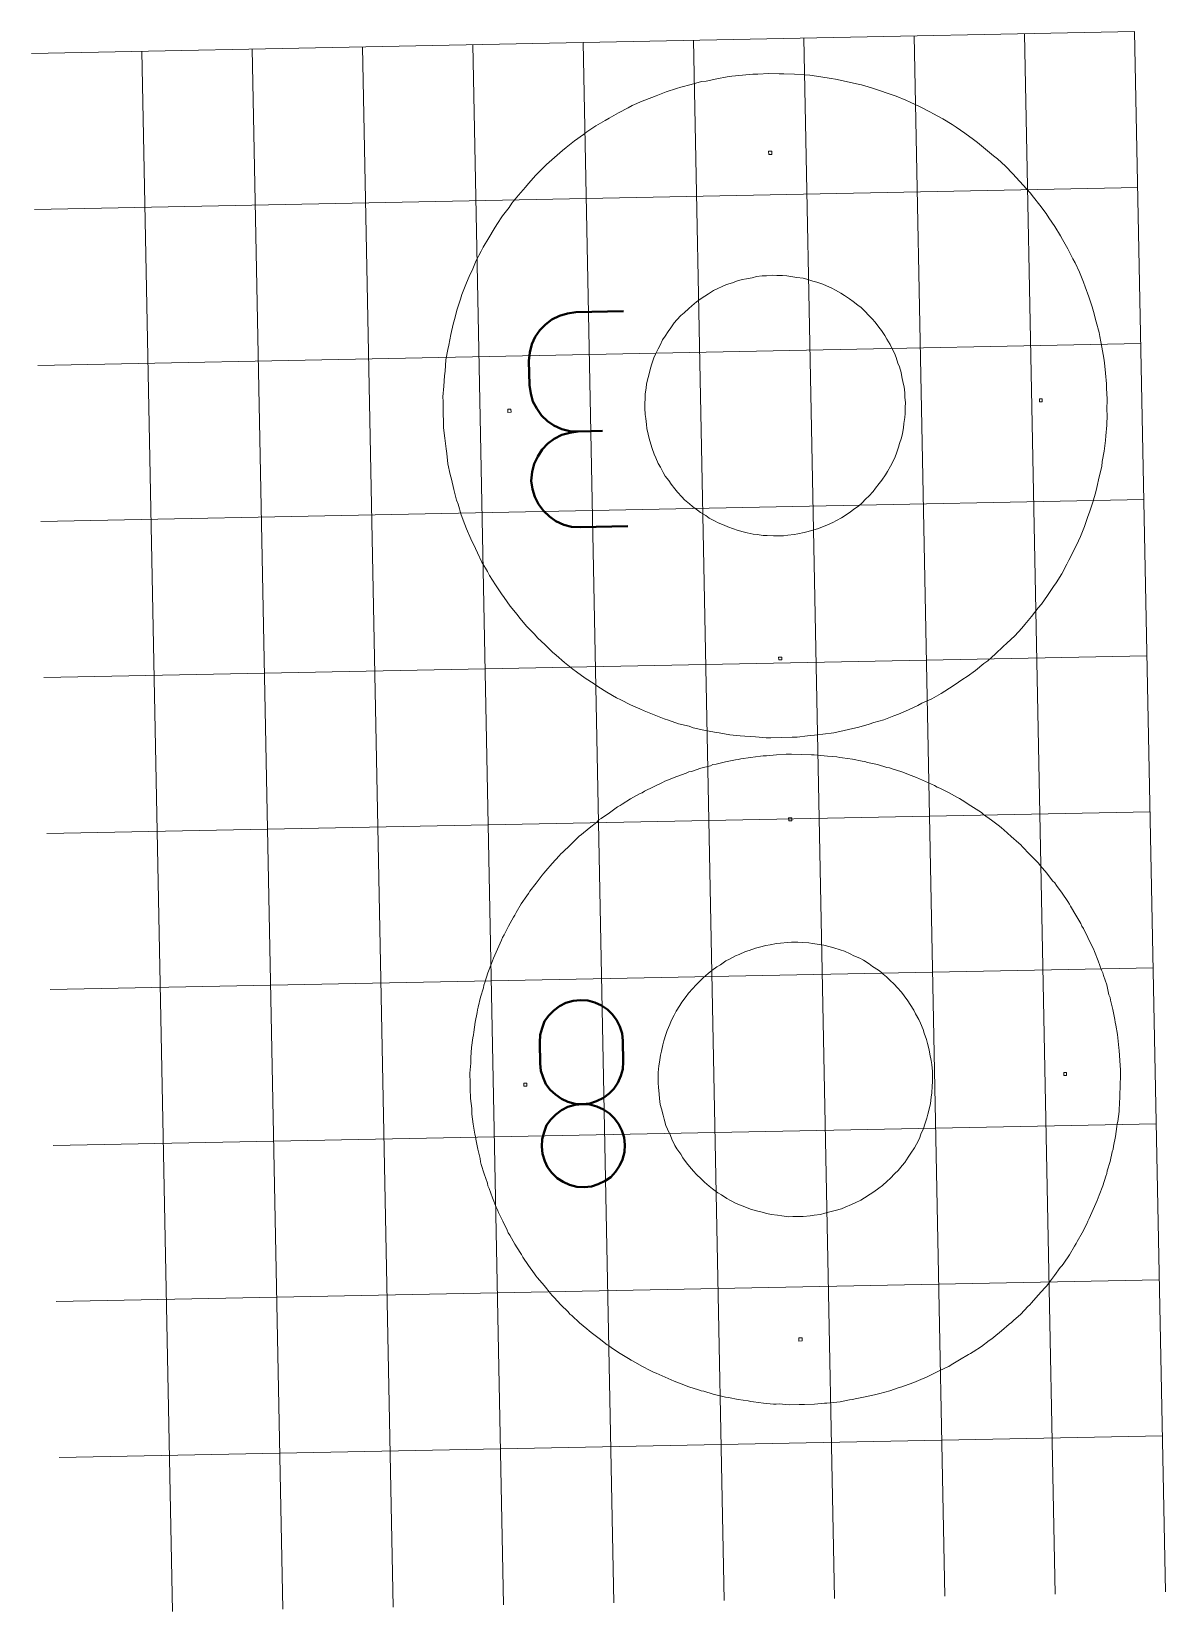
# Model space of a CAD drawing. Header units: centimetres. Extents: x -11 to 10.6, y -15.5 to 14.6.
import ezdxf

# ---------------------------------------------------------------- set-up
doc = ezdxf.new("R2010")
doc.units = ezdxf.units.CM
doc.header["$MEASUREMENT"] = 0
for name, color, linetype in [('C00-00-FF', 7, 'Continuous'), ('CBF-BF-BF', 7, 'Continuous'), ('CFF-00-00', 7, 'Continuous')]:
    doc.layers.add(name, color=color, linetype=linetype)

msp = doc.modelspace()

# ---------------------------------------------------------------- linework, layer by layer
at = {"layer": 'C00-00-FF', "color": 5, "lineweight": 13}
for points in [[(1.53017, 13.54399), (1.53017, 13.54399), (1.33116, 13.49006), (1.33116, 13.49006)], [(1.72916, 13.59793), (1.72916, 13.59793), (1.53017, 13.54399), (1.53017, 13.54399)], [(1.8189, 13.60975), (1.8189, 13.60975), (1.72916, 13.59793), (1.72916, 13.59793)], [(2.0181, 13.65365), (2.0181, 13.65365), (1.8189, 13.60975), (1.8189, 13.60975)], [(2.21748, 13.68747), (2.21748, 13.68747), (2.0181, 13.65365), (2.0181, 13.65365)], [(2.30723, 13.6993), (2.30723, 13.6993), (2.21748, 13.68747), (2.21748, 13.68747)], [(2.50683, 13.72336), (2.50683, 13.72336), (2.30723, 13.6993), (2.30723, 13.6993)], [(2.70662, 13.73735), (2.70662, 13.73735), (2.50683, 13.72336), (2.50683, 13.72336)], [(2.79655, 13.73912), (2.79655, 13.73912), (2.70662, 13.73735), (2.70662, 13.73735)], [(3.0064, 13.75305), (3.0064, 13.75305), (2.79655, 13.73912), (2.79655, 13.73912)], [(3.20658, 13.7472), (3.20658, 13.7472), (3.0064, 13.75305), (3.0064, 13.75305)], [(3.29653, 13.74897), (3.29653, 13.74897), (3.20658, 13.7472), (3.20658, 13.7472)], [(3.49671, 13.74287), (3.49671, 13.74287), (3.29653, 13.74897), (3.29653, 13.74897)], [(3.69708, 13.72672), (3.69708, 13.72672), (3.49671, 13.74287), (3.49671, 13.74287)], [(3.78724, 13.71842), (3.78724, 13.71842), (3.69708, 13.72672), (3.69708, 13.72672)], [(3.99787, 13.69267), (3.99787, 13.69267), (3.78724, 13.71842), (3.78724, 13.71842)], [(4.19862, 13.65668), (4.19862, 13.65668), (3.99787, 13.69267), (3.99787, 13.69267)], [(4.27871, 13.6482), (4.27871, 13.6482), (4.19862, 13.65668), (4.19862, 13.65668)], [(4.47968, 13.60215), (4.47968, 13.60215), (4.27871, 13.6482), (4.27871, 13.6482)], [(4.68065, 13.5561), (4.68065, 13.5561), (4.47968, 13.60215), (4.47968, 13.60215)], [(4.77099, 13.53802), (4.77099, 13.53802), (4.68065, 13.5561), (4.68065, 13.5561)], [(4.96238, 13.48171), (4.96238, 13.48171), (4.77099, 13.53802), (4.77099, 13.53802)], [(0.78475, 13.29933), (0.78475, 13.29933), (0.59619, 13.22548), (0.59619, 13.22548)], [(0.86404, 13.33081), (0.86404, 13.33081), (0.78475, 13.29933), (0.78475, 13.29933)], [(1.05285, 13.40464), (1.05285, 13.40464), (0.86404, 13.33081), (0.86404, 13.33081)], [(1.25139, 13.46864), (1.25139, 13.46864), (1.05285, 13.40464), (1.05285, 13.40464)], [(1.33116, 13.49006), (1.33116, 13.49006), (1.25139, 13.46864), (1.25139, 13.46864)], [(5.15369, 13.41537), (5.15369, 13.41537), (4.96238, 13.48171), (4.96238, 13.48171)], [(5.24422, 13.38725), (5.24422, 13.38725), (5.15369, 13.41537), (5.15369, 13.41537)], [(5.43554, 13.32088), (5.43554, 13.32088), (5.24422, 13.38725), (5.24422, 13.38725)], [(5.617, 13.24454), (5.617, 13.24454), (5.43554, 13.32088), (5.43554, 13.32088)], [(5.69793, 13.20619), (5.69793, 13.20619), (5.617, 13.24454), (5.617, 13.24454)], [(0.15037, 13.00658), (0.15037, 13.00658), (-0.02755, 12.90302), (-0.02755, 12.90302)], [(0.32845, 13.10033), (0.32845, 13.10033), (0.15037, 13.00658), (0.15037, 13.00658)], [(0.40782, 13.14185), (0.40782, 13.14185), (0.32845, 13.10033), (0.32845, 13.10033)], [(0.59619, 13.22548), (0.59619, 13.22548), (0.40782, 13.14185), (0.40782, 13.14185)], [(5.88964, 13.11972), (5.88964, 13.11972), (5.69793, 13.20619), (5.69793, 13.20619)], [(6.0715, 13.02328), (6.0715, 13.02328), (5.88964, 13.11972), (5.88964, 13.11972)], [(6.1424, 12.98471), (6.1424, 12.98471), (6.0715, 13.02328), (6.0715, 13.02328)], [(6.32424, 12.88826), (6.32424, 12.88826), (6.1424, 12.98471), (6.1424, 12.98471)], [(-0.45274, 12.64484), (-0.45274, 12.64484), (-0.52159, 12.59346), (-0.52159, 12.59346)], [(-0.28482, 12.75798), (-0.28482, 12.75798), (-0.45274, 12.64484), (-0.45274, 12.64484)], [(-0.10693, 12.86151), (-0.10693, 12.86151), (-0.28482, 12.75798), (-0.28482, 12.75798)], [(-0.02755, 12.90302), (-0.02755, 12.90302), (-0.10693, 12.86151), (-0.10693, 12.86151)], [(6.4965, 12.78184), (6.4965, 12.78184), (6.32424, 12.88826), (6.32424, 12.88826)], [(6.57737, 12.73343), (6.57737, 12.73343), (6.4965, 12.78184), (6.4965, 12.78184)], [(6.73979, 12.61647), (6.73979, 12.61647), (6.57737, 12.73343), (6.57737, 12.73343)], [(-0.847, 12.34676), (-0.847, 12.34676), (-0.91566, 12.28559), (-0.91566, 12.28559)], [(-0.68932, 12.47), (-0.68932, 12.47), (-0.847, 12.34676), (-0.847, 12.34676)], [(-0.52159, 12.59346), (-0.52159, 12.59346), (-0.68932, 12.47), (-0.68932, 12.47)], [(6.90218, 12.49953), (6.90218, 12.49953), (6.73979, 12.61647), (6.73979, 12.61647)], [(6.98326, 12.44131), (6.98326, 12.44131), (6.90218, 12.49953), (6.90218, 12.49953)], [(7.13582, 12.31414), (7.13582, 12.31414), (6.98326, 12.44131), (6.98326, 12.44131)], [(-1.07314, 12.15231), (-1.07314, 12.15231), (-1.22057, 12.01945), (-1.22057, 12.01945)], [(-0.91566, 12.28559), (-0.91566, 12.28559), (-1.07314, 12.15231), (-1.07314, 12.15231)], [(3.06547, 12.27412), (3.06547, 12.27412), (3.00568, 12.27292), (3.00568, 12.27292)], [(3.00568, 12.27292), (3.00568, 12.27292), (3.00686, 12.21288), (3.00686, 12.21288)], [(3.00686, 12.21288), (3.00686, 12.21288), (3.06666, 12.21405), (3.06666, 12.21405)], [(3.06666, 12.21405), (3.06666, 12.21405), (3.06547, 12.27412), (3.06547, 12.27412)], [(7.28837, 12.1872), (7.28837, 12.1872), (7.13582, 12.31414), (7.13582, 12.31414)], [(7.35965, 12.12854), (7.35965, 12.12854), (7.28837, 12.1872), (7.28837, 12.1872)], [(7.5124, 11.99155), (7.5124, 11.99155), (7.35965, 12.12854), (7.35965, 12.12854)], [(-1.42666, 11.81533), (-1.42666, 11.81533), (-1.56365, 11.66257), (-1.56365, 11.66257)], [(-1.28949, 11.95802), (-1.28949, 11.95802), (-1.42666, 11.81533), (-1.42666, 11.81533)], [(-1.22057, 12.01945), (-1.22057, 12.01945), (-1.28949, 11.95802), (-1.28949, 11.95802)], [(7.65528, 11.84432), (7.65528, 11.84432), (7.5124, 11.99155), (7.5124, 11.99155)], [(7.71671, 11.77566), (7.71671, 11.77566), (7.65528, 11.84432), (7.65528, 11.84432)], [(7.84955, 11.62825), (7.84955, 11.62825), (7.71671, 11.77566), (7.71671, 11.77566)], [(-1.75929, 11.4388), (-1.75929, 11.4388), (-1.88622, 11.28627), (-1.88622, 11.28627)], [(-1.62233, 11.59156), (-1.62233, 11.59156), (-1.75929, 11.4388), (-1.75929, 11.4388)], [(-1.56365, 11.66257), (-1.56365, 11.66257), (-1.62233, 11.59156), (-1.62233, 11.59156)], [(7.9824, 11.48081), (7.9824, 11.48081), (7.84955, 11.62825), (7.84955, 11.62825)], [(8.04403, 11.40184), (8.04403, 11.40184), (7.9824, 11.48081), (7.9824, 11.48081)], [(-1.93465, 11.20513), (-1.93465, 11.20513), (-2.06164, 11.04251), (-2.06164, 11.04251)], [(-1.88622, 11.28627), (-1.88622, 11.28627), (-1.93465, 11.20513), (-1.93465, 11.20513)], [(8.16729, 11.24417), (8.16729, 11.24417), (8.04403, 11.40184), (8.04403, 11.40184)], [(8.29027, 11.08676), (8.29027, 11.08676), (8.16729, 11.24417), (8.16729, 11.24417)], [(-2.16827, 10.88058), (-2.16827, 10.88058), (-2.21669, 10.79943), (-2.21669, 10.79943)], [(-2.06164, 11.04251), (-2.06164, 11.04251), (-2.16827, 10.88058), (-2.16827, 10.88058)], [(8.34183, 11.00759), (8.34183, 11.00759), (8.29027, 11.08676), (8.29027, 11.08676)], [(8.45523, 10.83993), (8.45523, 10.83993), (8.34183, 11.00759), (8.34183, 11.00759)], [(8.55878, 10.66175), (8.55878, 10.66175), (8.45523, 10.83993), (8.45523, 10.83993)], [(-2.32338, 10.62743), (-2.32338, 10.62743), (-2.42987, 10.44512), (-2.42987, 10.44512)], [(-2.21669, 10.79943), (-2.21669, 10.79943), (-2.32338, 10.62743), (-2.32338, 10.62743)], [(8.60009, 10.59269), (8.60009, 10.59269), (8.55878, 10.66175), (8.55878, 10.66175)], [(8.70364, 10.41481), (8.70364, 10.41481), (8.60009, 10.59269), (8.60009, 10.59269)], [(-2.46844, 10.37449), (-2.46844, 10.37449), (-2.56489, 10.19264), (-2.56489, 10.19264)], [(-2.42987, 10.44512), (-2.42987, 10.44512), (-2.46844, 10.37449), (-2.46844, 10.37449)], [(8.79732, 10.22637), (8.79732, 10.22637), (8.70364, 10.41481), (8.70364, 10.41481)], [(8.83912, 10.14728), (8.83912, 10.14728), (8.79732, 10.22637), (8.79732, 10.22637)], [(-2.64129, 10.00087), (-2.64129, 10.00087), (-2.67966, 9.92019), (-2.67966, 9.92019)], [(-2.56489, 10.19264), (-2.56489, 10.19264), (-2.64129, 10.00087), (-2.64129, 10.00087)], [(8.92255, 9.96896), (8.92255, 9.96896), (8.83912, 10.14728), (8.83912, 10.14728)], [(8.9964, 9.78041), (8.9964, 9.78041), (8.92255, 9.96896), (8.92255, 9.96896)], [(-2.756, 9.73874), (-2.756, 9.73874), (-2.8324, 9.54721), (-2.8324, 9.54721)], [(-2.67966, 9.92019), (-2.67966, 9.92019), (-2.756, 9.73874), (-2.756, 9.73874)], [(1.95758, 9.62153), (1.95758, 9.62153), (2.02683, 9.65281), (2.02683, 9.65281)], [(2.02683, 9.65281), (2.02683, 9.65281), (2.1359, 9.70497), (2.1359, 9.70497)], [(2.1359, 9.70497), (2.1359, 9.70497), (2.20541, 9.73651), (2.20541, 9.73651)], [(2.20541, 9.73651), (2.20541, 9.73651), (2.3146, 9.76857), (2.3146, 9.76857)], [(2.3146, 9.76857), (2.3146, 9.76857), (2.39416, 9.8003), (2.39416, 9.8003)], [(2.39416, 9.8003), (2.39416, 9.8003), (2.50362, 9.83236), (2.50362, 9.83236)], [(2.50362, 9.83236), (2.50362, 9.83236), (2.58332, 9.84398), (2.58332, 9.84398)], [(2.58332, 9.84398), (2.58332, 9.84398), (2.69295, 9.866), (2.69295, 9.866)], [(2.69295, 9.866), (2.69295, 9.866), (2.77246, 9.88768), (2.77246, 9.88768)], [(2.77246, 9.88768), (2.77246, 9.88768), (2.8823, 9.89991), (2.8823, 9.89991)], [(2.8823, 9.89991), (2.8823, 9.89991), (2.96219, 9.90148), (2.96219, 9.90148)], [(2.96219, 9.90148), (2.96219, 9.90148), (3.08209, 9.91389), (3.08209, 9.91389)], [(3.08209, 9.91389), (3.08209, 9.91389), (3.16217, 9.90542), (3.16217, 9.90542)], [(3.16217, 9.90542), (3.16217, 9.90542), (3.27222, 9.90759), (3.27222, 9.90759)], [(3.27222, 9.90759), (3.27222, 9.90759), (3.3523, 9.89911), (3.3523, 9.89911)], [(3.3523, 9.89911), (3.3523, 9.89911), (3.46274, 9.88118), (3.46274, 9.88118)], [(3.46274, 9.88118), (3.46274, 9.88118), (3.54309, 9.87296), (3.54309, 9.87296)], [(3.54309, 9.87296), (3.54309, 9.87296), (3.66332, 9.85523), (3.66332, 9.85523)], [(3.66332, 9.85523), (3.66332, 9.85523), (3.73383, 9.8365), (3.73383, 9.8365)], [(3.73383, 9.8365), (3.73383, 9.8365), (3.84466, 9.79873), (3.84466, 9.79873)], [(3.84466, 9.79873), (3.84466, 9.79873), (3.92494, 9.78046), (3.92494, 9.78046)], [(3.92494, 9.78046), (3.92494, 9.78046), (4.03578, 9.74243), (4.03578, 9.74243)], [(4.03578, 9.74243), (4.03578, 9.74243), (4.1062, 9.71392), (4.1062, 9.71392)], [(4.1062, 9.71392), (4.1062, 9.71392), (4.20717, 9.66588), (4.20717, 9.66588)], [(4.20717, 9.66588), (4.20717, 9.66588), (4.27807, 9.62734), (4.27807, 9.62734)], [(4.27807, 9.62734), (4.27807, 9.62734), (4.37924, 9.56926), (4.37924, 9.56926)], [(9.02807, 9.6908), (9.02807, 9.6908), (8.9964, 9.78041), (8.9964, 9.78041)], [(9.10192, 9.50225), (9.10192, 9.50225), (9.02807, 9.6908), (9.02807, 9.6908)], [(-2.86053, 9.45643), (-2.86053, 9.45643), (-2.92689, 9.26511), (-2.92689, 9.26511)], [(-2.8324, 9.54721), (-2.8324, 9.54721), (-2.86053, 9.45643), (-2.86053, 9.45643)], [(1.48397, 9.2822), (1.48397, 9.2822), (1.54303, 9.33337), (1.54303, 9.33337)], [(1.54303, 9.33337), (1.54303, 9.33337), (1.6316, 9.40499), (1.6316, 9.40499)], [(1.6316, 9.40499), (1.6316, 9.40499), (1.70072, 9.45636), (1.70072, 9.45636)], [(1.70072, 9.45636), (1.70072, 9.45636), (1.78948, 9.51819), (1.78948, 9.51819)], [(1.78948, 9.51819), (1.78948, 9.51819), (1.85879, 9.5595), (1.85879, 9.5595)], [(1.85879, 9.5595), (1.85879, 9.5595), (1.95758, 9.62153), (1.95758, 9.62153)], [(4.37924, 9.56926), (4.37924, 9.56926), (4.44986, 9.53068), (4.44986, 9.53068)], [(4.44986, 9.53068), (4.44986, 9.53068), (4.54145, 9.46235), (4.54145, 9.46235)], [(4.54145, 9.46235), (4.54145, 9.46235), (4.61227, 9.41374), (4.61227, 9.41374)], [(4.61227, 9.41374), (4.61227, 9.41374), (4.7036, 9.34569), (4.7036, 9.34569)], [(4.7036, 9.34569), (4.7036, 9.34569), (4.76462, 9.29686), (4.76462, 9.29686)], [(9.16544, 9.3135), (9.16544, 9.3135), (9.10192, 9.50225), (9.10192, 9.50225)], [(-2.97314, 9.07418), (-2.97314, 9.07418), (-3.00126, 8.98366), (-3.00126, 8.98366)], [(-2.92689, 9.26511), (-2.92689, 9.26511), (-2.97314, 9.07418), (-2.97314, 9.07418)], [(1.20943, 9.0066), (1.20943, 9.0066), (1.25824, 9.06762), (1.25824, 9.06762)], [(1.25824, 9.06762), (1.25824, 9.06762), (1.33656, 9.14908), (1.33656, 9.14908)], [(1.33656, 9.14908), (1.33656, 9.14908), (1.39562, 9.20028), (1.39562, 9.20028)], [(1.39562, 9.20028), (1.39562, 9.20028), (1.48397, 9.2822), (1.48397, 9.2822)], [(4.76462, 9.29686), (4.76462, 9.29686), (4.84638, 9.21829), (4.84638, 9.21829)], [(4.84638, 9.21829), (4.84638, 9.21829), (4.89754, 9.15948), (4.89754, 9.15948)], [(4.89754, 9.15948), (4.89754, 9.15948), (4.97901, 9.08092), (4.97901, 9.08092)], [(4.97901, 9.08092), (4.97901, 9.08092), (5.03018, 9.02185), (5.03018, 9.02185)], [(5.03018, 9.02185), (5.03018, 9.02185), (5.10225, 8.92322), (5.10225, 8.92322)], [(9.18731, 9.22395), (9.18731, 9.22395), (9.16544, 9.3135), (9.16544, 9.3135)], [(9.24124, 9.02493), (9.24124, 9.02493), (9.18731, 9.22395), (9.18731, 9.22395)], [(9.29518, 8.82595), (9.29518, 8.82595), (9.24124, 9.02493), (9.24124, 9.02493)], [(-3.04731, 8.78267), (-3.04731, 8.78267), (-3.08331, 8.58191), (-3.08331, 8.58191)], [(-3.00126, 8.98366), (-3.00126, 8.98366), (-3.04731, 8.78267), (-3.04731, 8.78267)], [(0.98585, 8.68225), (0.98585, 8.68225), (1.03447, 8.75306), (1.03447, 8.75306)], [(1.03447, 8.75306), (1.03447, 8.75306), (1.09276, 8.84418), (1.09276, 8.84418)], [(1.09276, 8.84418), (1.09276, 8.84418), (1.14137, 8.91527), (1.14137, 8.91527)], [(1.14137, 8.91527), (1.14137, 8.91527), (1.20943, 9.0066), (1.20943, 9.0066)], [(5.10225, 8.92322), (5.10225, 8.92322), (5.15343, 8.86445), (5.15343, 8.86445)], [(5.15343, 8.86445), (5.15343, 8.86445), (5.2152, 8.76563), (5.2152, 8.76563)], [(5.2152, 8.76563), (5.2152, 8.76563), (5.25679, 8.69631), (5.25679, 8.69631)], [(9.30682, 8.74626), (9.30682, 8.74626), (9.29518, 8.82595), (9.29518, 8.82595)], [(9.35071, 8.54706), (9.35071, 8.54706), (9.30682, 8.74626), (9.30682, 8.74626)], [(-3.10184, 8.50162), (-3.10184, 8.50162), (-3.13784, 8.30085), (-3.13784, 8.30085)], [(-3.08331, 8.58191), (-3.08331, 8.58191), (-3.10184, 8.50162), (-3.10184, 8.50162)], [(0.85124, 8.40939), (0.85124, 8.40939), (0.89927, 8.51039), (0.89927, 8.51039)], [(0.89927, 8.51039), (0.89927, 8.51039), (0.93782, 8.58125), (0.93782, 8.58125)], [(0.93782, 8.58125), (0.93782, 8.58125), (0.98585, 8.68225), (0.98585, 8.68225)], [(5.25679, 8.69631), (5.25679, 8.69631), (5.31854, 8.5975), (5.31854, 8.5975)], [(5.31854, 8.5975), (5.31854, 8.5975), (5.35008, 8.52827), (5.35008, 8.52827)], [(5.35008, 8.52827), (5.35008, 8.52827), (5.40202, 8.42925), (5.40202, 8.42925)], [(5.40202, 8.42925), (5.40202, 8.42925), (5.43351, 8.34969), (5.43351, 8.34969)], [(9.38475, 8.33762), (9.38475, 8.33762), (9.35071, 8.54706), (9.35071, 8.54706)], [(-3.13784, 8.30085), (-3.13784, 8.30085), (-3.15354, 8.09042), (-3.15354, 8.09042)], [(0.72838, 8.03702), (0.72838, 8.03702), (0.75637, 8.14739), (0.75637, 8.14739)], [(0.75637, 8.14739), (0.75637, 8.14739), (0.78467, 8.22814), (0.78467, 8.22814)], [(0.78467, 8.22814), (0.78467, 8.22814), (0.82245, 8.33897), (0.82245, 8.33897)], [(0.82245, 8.33897), (0.82245, 8.33897), (0.85124, 8.40939), (0.85124, 8.40939)], [(5.43351, 8.34969), (5.43351, 8.34969), (5.46558, 8.24022), (5.46558, 8.24022)], [(5.46558, 8.24022), (5.46558, 8.24022), (5.49711, 8.171), (5.49711, 8.171)], [(5.49711, 8.171), (5.49711, 8.171), (5.52916, 8.06152), (5.52916, 8.06152)], [(9.39656, 8.24787), (9.39656, 8.24787), (9.38475, 8.33762), (9.38475, 8.33762)], [(9.42062, 8.04828), (9.42062, 8.04828), (9.39656, 8.24787), (9.39656, 8.24787)], [(-3.16183, 8.00028), (-3.16183, 8.00028), (-3.17798, 7.7999), (-3.17798, 7.7999)], [(-3.15354, 8.09042), (-3.15354, 8.09042), (-3.16183, 8.00028), (-3.16183, 8.00028)], [(0.67366, 7.76574), (0.67366, 7.76574), (0.68214, 7.84609), (0.68214, 7.84609)], [(0.68214, 7.84609), (0.68214, 7.84609), (0.70992, 7.96652), (0.70992, 7.96652)], [(0.70992, 7.96652), (0.70992, 7.96652), (0.72838, 8.03702), (0.72838, 8.03702)], [(5.52916, 8.06152), (5.52916, 8.06152), (5.54079, 7.98185), (5.54079, 7.98185)], [(5.54079, 7.98185), (5.54079, 7.98185), (5.56326, 7.86215), (5.56326, 7.86215)], [(5.56326, 7.86215), (5.56326, 7.86215), (5.58448, 7.79269), (5.58448, 7.79269)], [(9.4346, 7.84849), (9.4346, 7.84849), (9.42062, 8.04828), (9.42062, 8.04828)], [(9.43639, 7.75854), (9.43639, 7.75854), (9.4346, 7.84849), (9.4346, 7.84849)], [(-3.17798, 7.7999), (-3.17798, 7.7999), (-3.19388, 7.59952), (-3.19388, 7.59952)], [(-3.19388, 7.59952), (-3.19388, 7.59952), (-3.19211, 7.50958), (-3.19211, 7.50958)], [(0.64967, 7.46519), (0.64967, 7.46519), (0.65757, 7.57543), (0.65757, 7.57543)], [(0.65599, 7.65531), (0.65599, 7.65531), (0.67366, 7.76574), (0.67366, 7.76574)], [(0.65757, 7.57543), (0.65757, 7.57543), (0.65599, 7.65531), (0.65599, 7.65531)], [(5.58448, 7.79269), (5.58448, 7.79269), (5.5969, 7.6728), (5.5969, 7.6728)], [(5.5969, 7.6728), (5.5969, 7.6728), (5.59848, 7.5929), (5.59848, 7.5929)], [(5.59848, 7.5929), (5.59848, 7.5929), (5.6107, 7.48307), (5.6107, 7.48307)], [(8.20965, 7.5642), (8.20965, 7.5642), (8.15967, 7.5632), (8.15967, 7.5632)], [(8.15967, 7.5632), (8.15967, 7.5632), (8.16084, 7.50344), (8.16084, 7.50344)], [(8.21084, 7.50443), (8.21084, 7.50443), (8.20965, 7.5642), (8.20965, 7.5642)], [(9.45013, 7.55875), (9.45013, 7.55875), (9.43639, 7.75854), (9.43639, 7.75854)], [(9.44447, 7.34853), (9.44447, 7.34853), (9.45013, 7.55875), (9.45013, 7.55875)], [(-3.19211, 7.50958), (-3.19211, 7.50958), (-3.18816, 7.3096), (-3.18816, 7.3096)], [(-3.18816, 7.3096), (-3.18816, 7.3096), (-3.18402, 7.09956), (-3.18402, 7.09956)], [(-1.89915, 7.3649), (-1.89915, 7.3649), (-1.95894, 7.36374), (-1.95894, 7.36374)], [(-1.95894, 7.36374), (-1.95894, 7.36374), (-1.95778, 7.30396), (-1.95778, 7.30396)], [(-1.95778, 7.30396), (-1.95778, 7.30396), (-1.89798, 7.30512), (-1.89798, 7.30512)], [(-1.89798, 7.30512), (-1.89798, 7.30512), (-1.89915, 7.3649), (-1.89915, 7.3649)], [(0.65124, 7.38529), (0.65124, 7.38529), (0.64967, 7.46519), (0.64967, 7.46519)], [(0.65362, 7.2652), (0.65362, 7.2652), (0.65124, 7.38529), (0.65124, 7.38529)], [(0.66525, 7.1855), (0.66525, 7.1855), (0.65362, 7.2652), (0.65362, 7.2652)], [(5.6046, 7.28287), (5.6046, 7.28287), (5.5961, 7.20279), (5.5961, 7.20279)], [(5.6107, 7.48307), (5.6107, 7.48307), (5.60222, 7.40298), (5.60222, 7.40298)], [(5.60222, 7.40298), (5.60222, 7.40298), (5.6046, 7.28287), (5.6046, 7.28287)], [(8.16084, 7.50344), (8.16084, 7.50344), (8.21084, 7.50443), (8.21084, 7.50443)], [(9.44013, 7.05839), (9.44013, 7.05839), (9.44625, 7.25858), (9.44625, 7.25858)], [(9.44625, 7.25858), (9.44625, 7.25858), (9.44447, 7.34853), (9.44447, 7.34853)], [(-3.18402, 7.09956), (-3.18402, 7.09956), (-3.18226, 7.00961), (-3.18226, 7.00961)], [(-3.18226, 7.00961), (-3.18226, 7.00961), (-3.15846, 6.81002), (-3.15846, 6.81002)], [(0.67747, 7.07565), (0.67747, 7.07565), (0.66525, 7.1855), (0.66525, 7.1855)], [(0.68883, 6.99595), (0.68883, 6.99595), (0.67747, 7.07565), (0.67747, 7.07565)], [(0.7111, 6.88631), (0.7111, 6.88631), (0.68883, 6.99595), (0.68883, 6.99595)], [(5.56996, 7.01228), (5.56996, 7.01228), (5.55203, 6.90183), (5.55203, 6.90183)], [(5.57844, 7.09236), (5.57844, 7.09236), (5.56996, 7.01228), (5.56996, 7.01228)], [(5.5961, 7.20279), (5.5961, 7.20279), (5.57844, 7.09236), (5.57844, 7.09236)], [(9.42397, 6.85802), (9.42397, 6.85802), (9.44013, 7.05839), (9.44013, 7.05839)], [(-3.15846, 6.81002), (-3.15846, 6.81002), (-3.13442, 6.61044), (-3.13442, 6.61044)], [(0.73279, 6.80681), (0.73279, 6.80681), (0.7111, 6.88631), (0.7111, 6.88631)], [(0.76486, 6.69736), (0.76486, 6.69736), (0.73279, 6.80681), (0.73279, 6.80681)], [(0.78653, 6.61787), (0.78653, 6.61787), (0.76486, 6.69736), (0.76486, 6.69736)], [(0.82864, 6.5086), (0.82864, 6.5086), (0.78653, 6.61787), (0.78653, 6.61787)], [(5.47726, 6.64021), (5.47726, 6.64021), (5.43949, 6.52939), (5.43949, 6.52939)], [(5.49573, 6.71072), (5.49573, 6.71072), (5.47726, 6.64021), (5.47726, 6.64021)], [(5.53377, 6.82128), (5.53377, 6.82128), (5.49573, 6.71072), (5.49573, 6.71072)], [(5.55203, 6.90183), (5.55203, 6.90183), (5.53377, 6.82128), (5.53377, 6.82128)], [(9.38974, 6.56731), (9.38974, 6.56731), (9.41569, 6.76788), (9.41569, 6.76788)], [(9.41569, 6.76788), (9.41569, 6.76788), (9.42397, 6.85802), (9.42397, 6.85802)], [(-3.13442, 6.61044), (-3.13442, 6.61044), (-3.12259, 6.52069), (-3.12259, 6.52069)], [(-3.12259, 6.52069), (-3.12259, 6.52069), (-3.09881, 6.3211), (-3.09881, 6.3211)], [(-3.09881, 6.3211), (-3.09881, 6.3211), (-3.05494, 6.1219), (-3.05494, 6.1219)], [(0.85992, 6.4391), (0.85992, 6.4391), (0.82864, 6.5086), (0.82864, 6.5086)], [(0.90203, 6.3301), (0.90203, 6.3301), (0.85992, 6.4391), (0.85992, 6.4391)], [(0.94362, 6.26079), (0.94362, 6.26079), (0.90203, 6.3301), (0.90203, 6.3301)], [(5.36289, 6.34792), (5.36289, 6.34792), (5.32432, 6.27704), (5.32432, 6.27704)], [(5.41072, 6.45896), (5.41072, 6.45896), (5.36289, 6.34792), (5.36289, 6.34792)], [(5.43949, 6.52939), (5.43949, 6.52939), (5.41072, 6.45896), (5.41072, 6.45896)], [(9.34546, 6.27638), (9.34546, 6.27638), (9.35374, 6.36653), (9.35374, 6.36653)], [(9.35374, 6.36653), (9.35374, 6.36653), (9.38974, 6.56731), (9.38974, 6.56731)], [(-3.05494, 6.1219), (-3.05494, 6.1219), (-3.03306, 6.03234), (-3.03306, 6.03234)], [(-3.03306, 6.03234), (-3.03306, 6.03234), (-2.98917, 5.83314), (-2.98917, 5.83314)], [(0.99557, 6.16178), (0.99557, 6.16178), (0.94362, 6.26079), (0.94362, 6.26079)], [(1.03691, 6.09247), (1.03691, 6.09247), (0.99557, 6.16178), (0.99557, 6.16178)], [(1.10851, 6.00391), (1.10851, 6.00391), (1.03691, 6.09247), (1.03691, 6.09247)], [(5.15961, 6.01392), (5.15961, 6.01392), (5.1108, 5.95288), (5.1108, 5.95288)], [(5.22747, 6.11529), (5.22747, 6.11529), (5.15961, 6.01392), (5.15961, 6.01392)], [(5.26623, 6.17585), (5.26623, 6.17585), (5.22747, 6.11529), (5.22747, 6.11529)], [(5.32432, 6.27704), (5.32432, 6.27704), (5.26623, 6.17585), (5.26623, 6.17585)], [(9.25334, 5.87444), (9.25334, 5.87444), (9.29941, 6.07542), (9.29941, 6.07542)], [(9.29941, 6.07542), (9.29941, 6.07542), (9.34546, 6.27638), (9.34546, 6.27638)], [(-2.98917, 5.83314), (-2.98917, 5.83314), (-2.93521, 5.63415), (-2.93521, 5.63415)], [(1.1501, 5.93488), (1.1501, 5.93488), (1.10851, 6.00391), (1.10851, 6.00391)], [(1.22172, 5.84604), (1.22172, 5.84604), (1.1501, 5.93488), (1.1501, 5.93488)], [(1.2729, 5.78724), (1.2729, 5.78724), (1.22172, 5.84604), (1.22172, 5.84604)], [(1.35455, 5.69888), (1.35455, 5.69888), (1.2729, 5.78724), (1.2729, 5.78724)], [(4.99366, 5.80052), (4.99366, 5.80052), (4.91555, 5.709), (4.91555, 5.709)], [(5.04248, 5.86156), (5.04248, 5.86156), (4.99366, 5.80052), (4.99366, 5.80052)], [(5.1108, 5.95288), (5.1108, 5.95288), (5.04248, 5.86156), (5.04248, 5.86156)], [(9.17899, 5.59299), (9.17899, 5.59299), (9.23481, 5.79416), (9.23481, 5.79416)], [(9.23481, 5.79416), (9.23481, 5.79416), (9.25334, 5.87444), (9.25334, 5.87444)], [(-2.93521, 5.63415), (-2.93521, 5.63415), (-2.90375, 5.55484), (-2.90375, 5.55484)], [(-2.90375, 5.55484), (-2.90375, 5.55484), (-2.84982, 5.35584), (-2.84982, 5.35584)], [(1.40574, 5.63981), (1.40574, 5.63981), (1.35455, 5.69888), (1.35455, 5.69888)], [(1.49752, 5.56144), (1.49752, 5.56144), (1.40574, 5.63981), (1.40574, 5.63981)], [(1.55829, 5.51262), (1.55829, 5.51262), (1.49752, 5.56144), (1.49752, 5.56144)], [(1.64988, 5.44454), (1.64988, 5.44454), (1.55829, 5.51262), (1.55829, 5.51262)], [(1.71064, 5.39574), (1.71064, 5.39574), (1.64988, 5.44454), (1.64988, 5.44454)], [(4.6205, 5.45311), (4.6205, 5.45311), (4.56124, 5.41198), (4.56124, 5.41198)], [(4.71911, 5.52492), (4.71911, 5.52492), (4.6205, 5.45311), (4.6205, 5.45311)], [(4.77791, 5.57609), (4.77791, 5.57609), (4.71911, 5.52492), (4.71911, 5.52492)], [(4.85647, 5.65782), (4.85647, 5.65782), (4.77791, 5.57609), (4.77791, 5.57609)], [(4.91555, 5.709), (4.91555, 5.709), (4.85647, 5.65782), (4.85647, 5.65782)], [(9.11262, 5.40167), (9.11262, 5.40167), (9.17899, 5.59299), (9.17899, 5.59299)], [(-2.84982, 5.35584), (-2.84982, 5.35584), (-2.77596, 5.16729), (-2.77596, 5.16729)], [(-2.77596, 5.16729), (-2.77596, 5.16729), (-2.74449, 5.08772), (-2.74449, 5.08772)], [(1.81182, 5.33767), (1.81182, 5.33767), (1.71064, 5.39574), (1.71064, 5.39574)], [(1.87285, 5.28885), (1.87285, 5.28885), (1.81182, 5.33767), (1.81182, 5.33767)], [(1.97384, 5.24083), (1.97384, 5.24083), (1.87285, 5.28885), (1.87285, 5.28885)], [(2.04473, 5.20226), (2.04473, 5.20226), (1.97384, 5.24083), (1.97384, 5.24083)], [(2.15577, 5.15443), (2.15577, 5.15443), (2.04473, 5.20226), (2.04473, 5.20226)], [(2.22617, 5.12592), (2.22617, 5.12592), (2.15577, 5.15443), (2.15577, 5.15443)], [(2.33701, 5.08787), (2.33701, 5.08787), (2.22617, 5.12592), (2.22617, 5.12592)], [(4.04649, 5.13164), (4.04649, 5.13164), (3.93749, 5.08953), (3.93749, 5.08953)], [(4.12605, 5.16338), (4.12605, 5.16338), (4.04649, 5.13164), (4.04649, 5.13164)], [(4.22525, 5.20529), (4.22525, 5.20529), (4.12605, 5.16338), (4.12605, 5.16338)], [(4.2943, 5.2466), (4.2943, 5.2466), (4.22525, 5.20529), (4.22525, 5.20529)], [(4.3933, 5.2986), (4.3933, 5.2986), (4.2943, 5.2466), (4.2943, 5.2466)], [(4.46263, 5.33991), (4.46263, 5.33991), (4.3933, 5.2986), (4.3933, 5.2986)], [(4.56124, 5.41198), (4.56124, 5.41198), (4.46263, 5.33991), (4.46263, 5.33991)], [(8.94182, 4.9381), (8.94182, 4.9381), (9.01794, 5.12962), (9.01794, 5.12962)], [(9.01794, 5.12962), (9.01794, 5.12962), (9.08432, 5.32094), (9.08432, 5.32094)], [(9.08432, 5.32094), (9.08432, 5.32094), (9.11262, 5.40167), (9.11262, 5.40167)], [(-2.74449, 5.08772), (-2.74449, 5.08772), (-2.66059, 4.89938), (-2.66059, 4.89938)], [(-2.66059, 4.89938), (-2.66059, 4.89938), (-2.57697, 4.71102), (-2.57697, 4.71102)], [(2.40745, 5.05937), (2.40745, 5.05937), (2.33701, 5.08787), (2.33701, 5.08787)], [(2.51807, 5.03164), (2.51807, 5.03164), (2.40745, 5.05937), (2.40745, 5.05937)], [(2.59862, 5.01313), (2.59862, 5.01313), (2.51807, 5.03164), (2.51807, 5.03164)], [(2.70899, 4.98539), (2.70899, 4.98539), (2.59862, 5.01313), (2.59862, 5.01313)], [(2.78935, 4.97692), (2.78935, 4.97692), (2.70899, 4.98539), (2.70899, 4.98539)], [(2.8998, 4.959), (2.8998, 4.959), (2.78935, 4.97692), (2.78935, 4.97692)], [(2.97968, 4.96056), (2.97968, 4.96056), (2.8998, 4.959), (2.8998, 4.959)], [(3.09996, 4.95287), (3.09996, 4.95287), (2.97968, 4.96056), (2.97968, 4.96056)], [(3.17985, 4.95445), (3.17985, 4.95445), (3.09996, 4.95287), (3.09996, 4.95287)], [(3.28991, 4.95661), (3.28991, 4.95661), (3.17985, 4.95445), (3.17985, 4.95445)], [(3.36961, 4.96825), (3.36961, 4.96825), (3.28991, 4.95661), (3.28991, 4.95661)], [(3.48949, 4.98067), (3.48949, 4.98067), (3.36961, 4.96825), (3.36961, 4.96825)], [(3.55914, 4.9921), (3.55914, 4.9921), (3.48949, 4.98067), (3.48949, 4.98067)], [(3.67883, 5.0143), (3.67883, 5.0143), (3.55914, 4.9921), (3.55914, 4.9921)], [(3.75833, 5.03599), (3.75833, 5.03599), (3.67883, 5.0143), (3.67883, 5.0143)], [(3.86779, 5.06805), (3.86779, 5.06805), (3.75833, 5.03599), (3.75833, 5.03599)], [(3.93749, 5.08953), (3.93749, 5.08953), (3.86779, 5.06805), (3.86779, 5.06805)], [(8.81679, 4.67551), (8.81679, 4.67551), (8.90318, 4.85743), (8.90318, 4.85743)], [(8.90318, 4.85743), (8.90318, 4.85743), (8.94182, 4.9381), (8.94182, 4.9381)], [(-2.57697, 4.71102), (-2.57697, 4.71102), (-2.53545, 4.63192), (-2.53545, 4.63192)], [(-2.53545, 4.63192), (-2.53545, 4.63192), (-2.45174, 4.45337), (-2.45174, 4.45337)], [(8.72034, 4.49366), (8.72034, 4.49366), (8.81679, 4.67551), (8.81679, 4.67551)], [(-2.45174, 4.45337), (-2.45174, 4.45337), (-2.34822, 4.27544), (-2.34822, 4.27544)], [(-2.34822, 4.27544), (-2.34822, 4.27544), (-2.30669, 4.19634), (-2.30669, 4.19634)], [(8.47883, 4.05886), (8.47883, 4.05886), (8.58553, 4.23086), (8.58553, 4.23086)], [(8.58553, 4.23086), (8.58553, 4.23086), (8.68197, 4.41299), (8.68197, 4.41299)], [(8.68197, 4.41299), (8.68197, 4.41299), (8.72034, 4.49366), (8.72034, 4.49366)], [(-2.30669, 4.19634), (-2.30669, 4.19634), (-2.19308, 4.01836), (-2.19308, 4.01836)], [(-2.19308, 4.01836), (-2.19308, 4.01836), (-2.0797, 3.8507), (-2.0797, 3.8507)], [(8.31374, 3.81557), (8.31374, 3.81557), (8.43022, 3.98779), (8.43022, 3.98779)], [(8.43022, 3.98779), (8.43022, 3.98779), (8.47883, 4.05886), (8.47883, 4.05886)], [(-2.0797, 3.8507), (-2.0797, 3.8507), (-2.02833, 3.7816), (-2.02833, 3.7816)], [(-2.02833, 3.7816), (-2.02833, 3.7816), (-1.91518, 3.61392), (-1.91518, 3.61392)], [(-1.91518, 3.61392), (-1.91518, 3.61392), (-1.78188, 3.45645), (-1.78188, 3.45645)], [(8.13812, 3.58189), (8.13812, 3.58189), (8.1968, 3.65318), (8.1968, 3.65318)], [(8.1968, 3.65318), (8.1968, 3.65318), (8.31374, 3.81557), (8.31374, 3.81557)], [(-1.78188, 3.45645), (-1.78188, 3.45645), (-1.73051, 3.38734), (-1.73051, 3.38734)], [(-1.73051, 3.38734), (-1.73051, 3.38734), (-1.59746, 3.23011), (-1.59746, 3.23011)], [(7.88445, 3.26701), (7.88445, 3.26701), (8.01138, 3.41956), (8.01138, 3.41956)], [(8.01138, 3.41956), (8.01138, 3.41956), (8.13812, 3.58189), (8.13812, 3.58189)], [(-1.59746, 3.23011), (-1.59746, 3.23011), (-1.45458, 3.08288), (-1.45458, 3.08288)], [(-1.45458, 3.08288), (-1.45458, 3.08288), (-1.39315, 3.01398), (-1.39315, 3.01398)], [(-1.39315, 3.01398), (-1.39315, 3.01398), (-1.25045, 2.87679), (-1.25045, 2.87679)], [(7.54139, 2.91013), (7.54139, 2.91013), (7.68862, 3.05302), (7.68862, 3.05302)], [(7.68862, 3.05302), (7.68862, 3.05302), (7.82579, 3.19573), (7.82579, 3.19573)], [(7.82579, 3.19573), (7.82579, 3.19573), (7.88445, 3.26701), (7.88445, 3.26701)], [(-1.25045, 2.87679), (-1.25045, 2.87679), (-1.10774, 2.73962), (-1.10774, 2.73962)], [(-1.10774, 2.73962), (-1.10774, 2.73962), (-1.03645, 2.68095), (-1.03645, 2.68095)], [(7.32524, 2.7058), (7.32524, 2.7058), (7.47248, 2.84871), (7.47248, 2.84871)], [(7.47248, 2.84871), (7.47248, 2.84871), (7.54139, 2.91013), (7.54139, 2.91013)], [(-1.03645, 2.68095), (-1.03645, 2.68095), (-0.88372, 2.54397), (-0.88372, 2.54397)], [(-0.88372, 2.54397), (-0.88372, 2.54397), (-0.72111, 2.41697), (-0.72111, 2.41697)], [(-0.72111, 2.41697), (-0.72111, 2.41697), (-0.65029, 2.36836), (-0.65029, 2.36836)], [(3.25529, 2.64543), (3.25529, 2.64543), (3.1955, 2.64424), (3.1955, 2.64424)], [(3.1955, 2.64424), (3.1955, 2.64424), (3.19649, 2.59425), (3.19649, 2.59425)], [(3.19649, 2.59425), (3.19649, 2.59425), (3.25628, 2.59542), (3.25628, 2.59542)], [(3.25628, 2.59542), (3.25628, 2.59542), (3.25529, 2.64543), (3.25529, 2.64543)], [(6.94143, 2.38809), (6.94143, 2.38809), (7.09892, 2.52113), (7.09892, 2.52113)], [(7.09892, 2.52113), (7.09892, 2.52113), (7.17783, 2.57269), (7.17783, 2.57269)], [(7.17783, 2.57269), (7.17783, 2.57269), (7.32524, 2.7058), (7.32524, 2.7058)], [(-0.65029, 2.36836), (-0.65029, 2.36836), (-0.4877, 2.24163), (-0.4877, 2.24163)], [(-0.4877, 2.24163), (-0.4877, 2.24163), (-0.31542, 2.13493), (-0.31542, 2.13493)], [(-0.31542, 2.13493), (-0.31542, 2.13493), (-0.2446, 2.08631), (-0.2446, 2.08631)], [(6.35901, 1.99657), (6.35901, 1.99657), (6.53672, 2.11018), (6.53672, 2.11018)], [(6.53672, 2.11018), (6.53672, 2.11018), (6.70466, 2.2233), (6.70466, 2.2233)], [(6.70466, 2.2233), (6.70466, 2.2233), (6.78356, 2.27488), (6.78356, 2.27488)], [(6.78356, 2.27488), (6.78356, 2.27488), (6.94143, 2.38809), (6.94143, 2.38809)], [(-0.2446, 2.08631), (-0.2446, 2.08631), (-0.07234, 1.97988), (-0.07234, 1.97988)], [(-0.07234, 1.97988), (-0.07234, 1.97988), (0.10971, 1.87339), (0.10971, 1.87339)], [(0.10971, 1.87339), (0.10971, 1.87339), (0.19066, 1.83502), (0.19066, 1.83502)], [(0.19066, 1.83502), (0.19066, 1.83502), (0.3725, 1.73857), (0.3725, 1.73857)], [(5.92344, 1.76782), (5.92344, 1.76782), (6.1118, 1.85172), (6.1118, 1.85172)], [(6.1118, 1.85172), (6.1118, 1.85172), (6.2897, 1.95527), (6.2897, 1.95527)], [(6.2897, 1.95527), (6.2897, 1.95527), (6.35901, 1.99657), (6.35901, 1.99657)], [(0.3725, 1.73857), (0.3725, 1.73857), (0.55396, 1.66197), (0.55396, 1.66197)], [(0.55396, 1.66197), (0.55396, 1.66197), (0.6349, 1.62359), (0.6349, 1.62359)], [(0.6349, 1.62359), (0.6349, 1.62359), (0.82642, 1.54747), (0.82642, 1.54747)], [(0.82642, 1.54747), (0.82642, 1.54747), (1.01793, 1.47105), (1.01793, 1.47105)], [(5.1995, 1.45346), (5.1995, 1.45346), (5.38805, 1.5273), (5.38805, 1.5273)], [(5.38805, 1.5273), (5.38805, 1.5273), (5.4774, 1.55896), (5.4774, 1.55896)], [(5.4774, 1.55896), (5.4774, 1.55896), (5.66576, 1.64286), (5.66576, 1.64286)], [(5.66576, 1.64286), (5.66576, 1.64286), (5.84406, 1.7263), (5.84406, 1.7263)], [(5.84406, 1.7263), (5.84406, 1.7263), (5.92344, 1.76782), (5.92344, 1.76782)], [(1.01793, 1.47105), (1.01793, 1.47105), (1.09841, 1.44272), (1.09841, 1.44272)], [(1.09841, 1.44272), (1.09841, 1.44272), (1.28998, 1.37638), (1.28998, 1.37638)], [(1.28998, 1.37638), (1.28998, 1.37638), (1.49071, 1.33031), (1.49071, 1.33031)], [(1.49071, 1.33031), (1.49071, 1.33031), (1.57142, 1.302), (1.57142, 1.302)], [(1.57142, 1.302), (1.57142, 1.302), (1.77241, 1.25595), (1.77241, 1.25595)], [(1.77241, 1.25595), (1.77241, 1.25595), (1.97318, 1.21996), (1.97318, 1.21996)], [(1.97318, 1.21996), (1.97318, 1.21996), (2.06352, 1.20163), (2.06352, 1.20163)], [(4.03441, 1.18041), (4.03441, 1.18041), (4.24405, 1.20465), (4.24405, 1.20465)], [(4.24405, 1.20465), (4.24405, 1.20465), (4.44325, 1.24854), (4.44325, 1.24854)], [(4.44325, 1.24854), (4.44325, 1.24854), (4.52275, 1.27023), (4.52275, 1.27023)], [(4.52275, 1.27023), (4.52275, 1.27023), (4.72194, 1.31411), (4.72194, 1.31411)], [(4.72194, 1.31411), (4.72194, 1.31411), (4.92094, 1.36803), (4.92094, 1.36803)], [(4.92094, 1.36803), (4.92094, 1.36803), (5.01029, 1.39971), (5.01029, 1.39971)], [(5.01029, 1.39971), (5.01029, 1.39971), (5.1995, 1.45346), (5.1995, 1.45346)], [(2.06352, 1.20163), (2.06352, 1.20163), (2.2643, 1.16563), (2.2643, 1.16563)], [(2.2643, 1.16563), (2.2643, 1.16563), (2.46469, 1.14946), (2.46469, 1.14946)], [(2.46469, 1.14946), (2.46469, 1.14946), (2.55481, 1.14144), (2.55481, 1.14144)], [(2.55481, 1.14144), (2.55481, 1.14144), (2.75519, 1.12529), (2.75519, 1.12529)], [(2.75519, 1.12529), (2.75519, 1.12529), (2.95558, 1.10912), (2.95558, 1.10912)], [(2.95558, 1.10912), (2.95558, 1.10912), (3.04552, 1.1109), (3.04552, 1.1109)], [(3.04552, 1.1109), (3.04552, 1.1109), (3.25555, 1.11503), (3.25555, 1.11503)], [(3.25555, 1.11503), (3.25555, 1.11503), (3.45553, 1.11899), (3.45553, 1.11899)], [(3.45553, 1.11899), (3.45553, 1.11899), (3.54549, 1.12075), (3.54549, 1.12075)], [(3.54549, 1.12075), (3.54549, 1.12075), (3.74508, 1.14479), (3.74508, 1.14479)], [(3.74508, 1.14479), (3.74508, 1.14479), (3.94466, 1.16884), (3.94466, 1.16884)], [(3.94466, 1.16884), (3.94466, 1.16884), (4.03441, 1.18041), (4.03441, 1.18041)], [(2.00506, 0.61033), (2.00506, 0.61033), (1.94545, 0.59909), (1.94545, 0.59909)], [(2.18442, 0.65383), (2.18442, 0.65383), (2.00506, 0.61033), (2.00506, 0.61033)], [(2.37376, 0.68773), (2.37376, 0.68773), (2.18442, 0.65383), (2.18442, 0.65383)], [(2.42355, 0.69877), (2.42355, 0.69877), (2.37376, 0.68773), (2.37376, 0.68773)], [(2.47334, 0.70954), (2.47334, 0.70954), (2.42355, 0.69877), (2.42355, 0.69877)], [(2.6629, 0.73339), (2.6629, 0.73339), (2.47334, 0.70954), (2.47334, 0.70954)], [(2.85242, 0.75724), (2.85242, 0.75724), (2.6629, 0.73339), (2.6629, 0.73339)], [(2.90222, 0.76801), (2.90222, 0.76801), (2.85242, 0.75724), (2.85242, 0.75724)], [(2.96227, 0.76921), (2.96227, 0.76921), (2.90222, 0.76801), (2.90222, 0.76801)], [(3.152, 0.78301), (3.152, 0.78301), (2.96227, 0.76921), (2.96227, 0.76921)], [(3.34174, 0.7968), (3.34174, 0.7968), (3.152, 0.78301), (3.152, 0.78301)], [(3.39175, 0.79778), (3.39175, 0.79778), (3.34174, 0.7968), (3.34174, 0.7968)], [(3.44175, 0.79876), (3.44175, 0.79876), (3.39175, 0.79778), (3.39175, 0.79778)], [(3.63188, 0.79246), (3.63188, 0.79246), (3.44175, 0.79876), (3.44175, 0.79876)], [(3.82227, 0.78616), (3.82227, 0.78616), (3.63188, 0.79246), (3.63188, 0.79246)], [(3.87227, 0.78715), (3.87227, 0.78715), (3.82227, 0.78616), (3.82227, 0.78616)], [(3.93224, 0.77852), (3.93224, 0.77852), (3.87227, 0.78715), (3.87227, 0.78715)], [(4.12283, 0.76217), (4.12283, 0.76217), (3.93224, 0.77852), (3.93224, 0.77852)], [(4.30312, 0.74563), (4.30312, 0.74563), (4.12283, 0.76217), (4.12283, 0.76217)], [(4.36335, 0.73701), (4.36335, 0.73701), (4.30312, 0.74563), (4.30312, 0.74563)], [(4.41355, 0.72795), (4.41355, 0.72795), (4.36335, 0.73701), (4.36335, 0.73701)], [(4.60408, 0.70153), (4.60408, 0.70153), (4.41355, 0.72795), (4.41355, 0.72795)], [(4.78475, 0.66514), (4.78475, 0.66514), (4.60408, 0.70153), (4.60408, 0.70153)], [(4.83495, 0.65607), (4.83495, 0.65607), (4.78475, 0.66514), (4.78475, 0.66514)], [(4.88533, 0.63722), (4.88533, 0.63722), (4.83495, 0.65607), (4.83495, 0.65607)], [(5.07605, 0.60103), (5.07605, 0.60103), (4.88533, 0.63722), (4.88533, 0.63722)], [(1.08093, 0.30208), (1.08093, 0.30208), (1.03133, 0.28125), (1.03133, 0.28125)], [(1.2597, 0.37574), (1.2597, 0.37574), (1.08093, 0.30208), (1.08093, 0.30208)], [(1.4384, 0.43906), (1.4384, 0.43906), (1.2597, 0.37574), (1.2597, 0.37574)], [(1.488, 0.46016), (1.488, 0.46016), (1.4384, 0.43906), (1.4384, 0.43906)], [(1.5378, 0.47119), (1.5378, 0.47119), (1.488, 0.46016), (1.488, 0.46016)], [(1.7165, 0.5348), (1.7165, 0.5348), (1.5378, 0.47119), (1.5378, 0.47119)], [(1.89585, 0.57828), (1.89585, 0.57828), (1.7165, 0.5348), (1.7165, 0.5348)], [(1.94545, 0.59909), (1.94545, 0.59909), (1.89585, 0.57828), (1.89585, 0.57828)], [(5.25737, 0.54452), (5.25737, 0.54452), (5.07605, 0.60103), (5.07605, 0.60103)], [(5.30758, 0.53545), (5.30758, 0.53545), (5.25737, 0.54452), (5.25737, 0.54452)], [(5.35798, 0.51633), (5.35798, 0.51633), (5.30758, 0.53545), (5.30758, 0.53545)], [(5.53904, 0.46009), (5.53904, 0.46009), (5.35798, 0.51633), (5.35798, 0.51633)], [(5.72029, 0.39354), (5.72029, 0.39354), (5.53904, 0.46009), (5.53904, 0.46009)], [(5.77069, 0.37469), (5.77069, 0.37469), (5.72029, 0.39354), (5.72029, 0.39354)], [(5.82107, 0.35557), (5.82107, 0.35557), (5.77069, 0.37469), (5.77069, 0.37469)], [(5.99275, 0.27904), (5.99275, 0.27904), (5.82107, 0.35557), (5.82107, 0.35557)], [(0.54595, 0.04145), (0.54595, 0.04145), (0.37764, -0.05184), (0.37764, -0.05184)], [(0.59554, 0.06254), (0.59554, 0.06254), (0.54595, 0.04145), (0.54595, 0.04145)], [(0.64496, 0.09342), (0.64496, 0.09342), (0.59554, 0.06254), (0.59554, 0.06254)], [(0.81347, 0.17692), (0.81347, 0.17692), (0.64496, 0.09342), (0.64496, 0.09342)], [(0.98173, 0.26016), (0.98173, 0.26016), (0.81347, 0.17692), (0.81347, 0.17692)], [(1.03133, 0.28125), (1.03133, 0.28125), (0.98173, 0.26016), (0.98173, 0.26016)], [(6.16442, 0.20224), (6.16442, 0.20224), (5.99275, 0.27904), (5.99275, 0.27904)], [(6.215, 0.17332), (6.215, 0.17332), (6.16442, 0.20224), (6.16442, 0.20224)], [(6.26539, 0.15421), (6.26539, 0.15421), (6.215, 0.17332), (6.215, 0.17332)], [(6.42695, 0.06741), (6.42695, 0.06741), (6.26539, 0.15421), (6.26539, 0.15421)], [(6.599, -0.02923), (6.599, -0.02923), (6.42695, 0.06741), (6.42695, 0.06741)], [(0.13088, -0.20676), (0.13088, -0.20676), (-0.027, -0.31995), (-0.027, -0.31995)], [(0.18029, -0.1759), (0.18029, -0.1759), (0.13088, -0.20676), (0.13088, -0.20676)], [(0.21984, -0.15499), (0.21984, -0.15499), (0.18029, -0.1759), (0.18029, -0.1759)], [(0.37764, -0.05184), (0.37764, -0.05184), (0.21984, -0.15499), (0.21984, -0.15499)], [(6.63937, -0.04855), (6.63937, -0.04855), (6.599, -0.02923), (6.599, -0.02923)], [(6.68994, -0.07744), (6.68994, -0.07744), (6.63937, -0.04855), (6.63937, -0.04855)], [(6.85215, -0.18434), (6.85215, -0.18434), (6.68994, -0.07744), (6.68994, -0.07744)], [(7.00411, -0.28139), (7.00411, -0.28139), (6.85215, -0.18434), (6.85215, -0.18434)], [(7.0547, -0.31027), (7.0547, -0.31027), (7.00411, -0.28139), (7.00411, -0.28139)], [(-0.26358, -0.49452), (-0.26358, -0.49452), (-0.41141, -0.60752), (-0.41141, -0.60752)], [(-0.22443, -0.45379), (-0.22443, -0.45379), (-0.26358, -0.49452), (-0.26358, -0.49452)], [(-0.18508, -0.42311), (-0.18508, -0.42311), (-0.22443, -0.45379), (-0.22443, -0.45379)], [(-0.027, -0.31995), (-0.027, -0.31995), (-0.18508, -0.42311), (-0.18508, -0.42311)], [(3.44574, -0.41133), (3.44574, -0.41133), (3.3857, -0.41253), (3.3857, -0.41253)], [(3.3857, -0.41253), (3.3857, -0.41253), (3.38688, -0.47255), (3.38688, -0.47255)], [(3.38688, -0.47255), (3.38688, -0.47255), (3.44694, -0.47138), (3.44694, -0.47138)], [(3.44694, -0.47138), (3.44694, -0.47138), (3.44574, -0.41133), (3.44574, -0.41133)], [(7.09542, -0.34944), (7.09542, -0.34944), (7.0547, -0.31027), (7.0547, -0.31027)], [(7.24759, -0.45653), (7.24759, -0.45653), (7.09542, -0.34944), (7.09542, -0.34944)], [(7.39995, -0.57368), (7.39995, -0.57368), (7.24759, -0.45653), (7.24759, -0.45653)], [(7.44048, -0.60277), (7.44048, -0.60277), (7.39995, -0.57368), (7.39995, -0.57368)], [(-0.6378, -0.80199), (-0.6378, -0.80199), (-0.77517, -0.93463), (-0.77517, -0.93463)], [(-0.59864, -0.76126), (-0.59864, -0.76126), (-0.6378, -0.80199), (-0.6378, -0.80199)], [(-0.55903, -0.73058), (-0.55903, -0.73058), (-0.59864, -0.76126), (-0.59864, -0.76126)], [(-0.41141, -0.60752), (-0.41141, -0.60752), (-0.55903, -0.73058), (-0.55903, -0.73058)], [(7.48119, -0.64193), (7.48119, -0.64193), (7.44048, -0.60277), (7.44048, -0.60277)], [(7.62397, -0.76905), (7.62397, -0.76905), (7.48119, -0.64193), (7.48119, -0.64193)], [(7.76648, -0.89644), (7.76648, -0.89644), (7.62397, -0.76905), (7.62397, -0.76905)], [(7.80702, -0.92555), (7.80702, -0.92555), (7.76648, -0.89644), (7.76648, -0.89644)], [(-0.98128, -1.13876), (-0.98128, -1.13876), (-1.11845, -1.28172), (-1.11845, -1.28172)], [(-0.9519, -1.09823), (-0.9519, -1.09823), (-0.98128, -1.13876), (-0.98128, -1.13876)], [(-0.91256, -1.06753), (-0.91256, -1.06753), (-0.9519, -1.09823), (-0.9519, -1.09823)], [(-0.77517, -0.93463), (-0.77517, -0.93463), (-0.91256, -1.06753), (-0.91256, -1.06753)], [(7.8377, -0.96489), (7.8377, -0.96489), (7.80702, -0.92555), (7.80702, -0.92555)], [(7.97061, -1.10254), (7.97061, -1.10254), (7.8377, -0.96489), (7.8377, -0.96489)], [(8.10324, -1.23991), (8.10324, -1.23991), (7.97061, -1.10254), (7.97061, -1.10254)], [(-1.27494, -1.46476), (-1.27494, -1.46476), (-1.30404, -1.5053), (-1.30404, -1.5053)], [(-1.23552, -1.42402), (-1.23552, -1.42402), (-1.27494, -1.46476), (-1.27494, -1.46476)], [(-1.11845, -1.28172), (-1.11845, -1.28172), (-1.23552, -1.42402), (-1.23552, -1.42402)], [(8.14399, -1.27907), (8.14399, -1.27907), (8.10324, -1.23991), (8.10324, -1.23991)], [(8.17494, -1.31843), (8.17494, -1.31843), (8.14399, -1.27907), (8.14399, -1.27907)], [(8.29771, -1.46605), (8.29771, -1.46605), (8.17494, -1.31843), (8.17494, -1.31843)], [(8.41072, -1.61386), (8.41072, -1.61386), (8.29771, -1.46605), (8.29771, -1.46605)], [(-1.42119, -1.65765), (-1.42119, -1.65765), (-1.53806, -1.80999), (-1.53806, -1.80999)], [(-1.30404, -1.5053), (-1.30404, -1.5053), (-1.42119, -1.65765), (-1.42119, -1.65765)], [(8.45144, -1.65302), (8.45144, -1.65302), (8.41072, -1.61386), (8.41072, -1.61386)], [(8.48259, -1.70242), (8.48259, -1.70242), (8.45144, -1.65302), (8.45144, -1.65302)], [(8.59533, -1.85025), (8.59533, -1.85025), (8.48259, -1.70242), (8.48259, -1.70242)], [(-1.70342, -2.05329), (-1.70342, -2.05329), (-1.80027, -2.21531), (-1.80027, -2.21531)], [(-1.59633, -1.90112), (-1.59633, -1.90112), (-1.70342, -2.05329), (-1.70342, -2.05329)], [(-1.56744, -1.85053), (-1.56744, -1.85053), (-1.59633, -1.90112), (-1.59633, -1.90112)], [(-1.53806, -1.80999), (-1.53806, -1.80999), (-1.56744, -1.85053), (-1.56744, -1.85053)], [(8.69847, -2.00832), (8.69847, -2.00832), (8.59533, -1.85025), (8.59533, -1.85025)], [(8.72961, -2.05772), (8.72961, -2.05772), (8.69847, -2.00832), (8.69847, -2.00832)], [(8.75026, -2.09728), (8.75026, -2.09728), (8.72961, -2.05772), (8.72961, -2.05772)], [(8.85359, -2.26539), (8.85359, -2.26539), (8.75026, -2.09728), (8.75026, -2.09728)], [(-1.8485, -2.30622), (-1.8485, -2.30622), (-1.94512, -2.47829), (-1.94512, -2.47829)], [(-1.82917, -2.26588), (-1.82917, -2.26588), (-1.8485, -2.30622), (-1.8485, -2.30622)], [(-1.80027, -2.21531), (-1.80027, -2.21531), (-1.82917, -2.26588), (-1.82917, -2.26588)], [(8.94669, -2.42341), (8.94669, -2.42341), (8.85359, -2.26539), (8.85359, -2.26539)], [(-2.06083, -2.69041), (-2.06083, -2.69041), (-2.07995, -2.74083), (-2.07995, -2.74083)], [(-2.03192, -2.63984), (-2.03192, -2.63984), (-2.06083, -2.69041), (-2.06083, -2.69041)], [(-1.94512, -2.47829), (-1.94512, -2.47829), (-2.03192, -2.63984), (-2.03192, -2.63984)], [(8.96777, -2.47299), (8.96777, -2.47299), (8.94669, -2.42341), (8.94669, -2.42341)], [(8.99865, -2.52241), (8.99865, -2.52241), (8.96777, -2.47299), (8.96777, -2.47299)], [(9.08217, -2.69092), (9.08217, -2.69092), (8.99865, -2.52241), (8.99865, -2.52241)], [(9.16539, -2.85918), (9.16539, -2.85918), (9.08217, -2.69092), (9.08217, -2.69092)], [(-2.15648, -2.9125), (-2.15648, -2.9125), (-2.23328, -3.0839), (-2.23328, -3.0839)], [(-2.07995, -2.74083), (-2.07995, -2.74083), (-2.15648, -2.9125), (-2.15648, -2.9125)], [(2.44668, -3.01175), (2.44668, -3.01175), (2.56553, -2.95939), (2.56553, -2.95939)], [(2.56553, -2.95939), (2.56553, -2.95939), (2.63522, -2.93789), (2.63522, -2.93789)], [(2.63522, -2.93789), (2.63522, -2.93789), (2.75455, -2.8956), (2.75455, -2.8956)], [(2.75455, -2.8956), (2.75455, -2.8956), (2.83405, -2.87417), (2.83405, -2.87417)], [(2.83405, -2.87417), (2.83405, -2.87417), (2.95355, -2.84164), (2.95355, -2.84164)], [(2.95355, -2.84164), (2.95355, -2.84164), (3.03323, -2.83002), (3.03323, -2.83002)], [(3.03323, -2.83002), (3.03323, -2.83002), (3.15294, -2.8078), (3.15294, -2.8078)], [(3.15294, -2.8078), (3.15294, -2.8078), (3.23263, -2.79618), (3.23263, -2.79618)], [(3.23263, -2.79618), (3.23263, -2.79618), (3.36233, -2.78358), (3.36233, -2.78358)], [(3.36233, -2.78358), (3.36233, -2.78358), (3.44247, -2.78199), (3.44247, -2.78199)], [(3.44247, -2.78199), (3.44247, -2.78199), (3.5623, -2.77964), (3.5623, -2.77964)], [(3.5623, -2.77964), (3.5623, -2.77964), (3.64265, -2.78811), (3.64265, -2.78811)], [(3.64265, -2.78811), (3.64265, -2.78811), (3.77274, -2.7956), (3.77274, -2.7956)], [(3.77274, -2.7956), (3.77274, -2.7956), (3.84304, -2.80426), (3.84304, -2.80426)], [(3.84304, -2.80426), (3.84304, -2.80426), (3.97332, -2.82154), (3.97332, -2.82154)], [(3.97332, -2.82154), (3.97332, -2.82154), (4.05361, -2.84007), (4.05361, -2.84007)], [(4.05361, -2.84007), (4.05361, -2.84007), (4.17429, -2.86759), (4.17429, -2.86759)], [(4.17429, -2.86759), (4.17429, -2.86759), (4.24479, -2.88632), (4.24479, -2.88632)], [(4.24479, -2.88632), (4.24479, -2.88632), (4.3654, -2.9239), (4.3654, -2.9239)], [(4.3654, -2.9239), (4.3654, -2.9239), (4.44615, -2.95222), (4.44615, -2.95222)], [(4.44615, -2.95222), (4.44615, -2.95222), (4.55691, -3.00004), (4.55691, -3.00004)], [(4.55691, -3.00004), (4.55691, -3.00004), (4.62782, -3.03888), (4.62782, -3.03888)], [(9.18649, -2.90877), (9.18649, -2.90877), (9.16539, -2.85918), (9.16539, -2.85918)], [(9.20731, -2.95839), (9.20731, -2.95839), (9.18649, -2.90877), (9.18649, -2.90877)], [(9.28096, -3.13715), (9.28096, -3.13715), (9.20731, -2.95839), (9.20731, -2.95839)], [(-2.27125, -3.18467), (-2.27125, -3.18467), (-2.33755, -3.36619), (-2.33755, -3.36619)], [(-2.25213, -3.13428), (-2.25213, -3.13428), (-2.27125, -3.18467), (-2.27125, -3.18467)], [(-2.23328, -3.0839), (-2.23328, -3.0839), (-2.25213, -3.13428), (-2.25213, -3.13428)], [(1.92274, -3.32218), (1.92274, -3.32218), (2.02135, -3.25009), (2.02135, -3.25009)], [(2.02135, -3.25009), (2.02135, -3.25009), (2.09039, -3.20878), (2.09039, -3.20878)], [(2.09039, -3.20878), (2.09039, -3.20878), (2.18902, -3.13697), (2.18902, -3.13697)], [(2.18902, -3.13697), (2.18902, -3.13697), (2.25852, -3.10544), (2.25852, -3.10544)], [(2.25852, -3.10544), (2.25852, -3.10544), (2.37718, -3.04302), (2.37718, -3.04302)], [(2.37718, -3.04302), (2.37718, -3.04302), (2.44668, -3.01175), (2.44668, -3.01175)], [(4.62782, -3.03888), (4.62782, -3.03888), (4.73884, -3.08669), (4.73884, -3.08669)], [(4.73884, -3.08669), (4.73884, -3.08669), (4.80945, -3.12529), (4.80945, -3.12529)], [(4.80945, -3.12529), (4.80945, -3.12529), (4.92089, -3.19293), (4.92089, -3.19293)], [(4.92089, -3.19293), (4.92089, -3.19293), (4.98192, -3.24175), (4.98192, -3.24175)], [(4.98192, -3.24175), (4.98192, -3.24175), (5.09336, -3.30968), (5.09336, -3.30968)], [(9.34455, -3.31585), (9.34455, -3.31585), (9.28096, -3.13715), (9.28096, -3.13715)], [(-2.41318, -3.59766), (-2.41318, -3.59766), (-2.42222, -3.64786), (-2.42222, -3.64786)], [(-2.39404, -3.54727), (-2.39404, -3.54727), (-2.41318, -3.59766), (-2.41318, -3.59766)], [(-2.33755, -3.36619), (-2.33755, -3.36619), (-2.39404, -3.54727), (-2.39404, -3.54727)], [(1.55917, -3.65934), (1.55917, -3.65934), (1.61803, -3.59811), (1.61803, -3.59811)], [(1.61803, -3.59811), (1.61803, -3.59811), (1.70619, -3.5064), (1.70619, -3.5064)], [(1.70619, -3.5064), (1.70619, -3.5064), (1.76526, -3.45521), (1.76526, -3.45521)], [(1.76526, -3.45521), (1.76526, -3.45521), (1.85363, -3.37354), (1.85363, -3.37354)], [(1.85363, -3.37354), (1.85363, -3.37354), (1.92274, -3.32218), (1.92274, -3.32218)], [(5.09336, -3.30968), (5.09336, -3.30968), (5.15412, -3.3585), (5.15412, -3.3585)], [(5.15412, -3.3585), (5.15412, -3.3585), (5.18486, -3.38778), (5.18486, -3.38778)], [(5.18486, -3.38778), (5.18486, -3.38778), (5.2459, -3.43661), (5.2459, -3.43661)], [(5.2459, -3.43661), (5.2459, -3.43661), (5.30686, -3.49548), (5.30686, -3.49548)], [(5.30686, -3.49548), (5.30686, -3.49548), (5.39884, -3.58364), (5.39884, -3.58364)], [(5.39884, -3.58364), (5.39884, -3.58364), (5.45001, -3.6427), (5.45001, -3.6427)], [(9.36539, -3.36545), (9.36539, -3.36545), (9.34455, -3.31585), (9.34455, -3.31585)], [(9.37642, -3.41525), (9.37642, -3.41525), (9.36539, -3.36545), (9.36539, -3.36545)], [(9.44001, -3.59396), (9.44001, -3.59396), (9.37642, -3.41525), (9.37642, -3.41525)], [(9.4837, -3.78309), (9.4837, -3.78309), (9.44001, -3.59396), (9.44001, -3.59396)], [(-2.47846, -3.82891), (-2.47846, -3.82891), (-2.52472, -4.01983), (-2.52472, -4.01983)], [(-2.42222, -3.64786), (-2.42222, -3.64786), (-2.47846, -3.82891), (-2.47846, -3.82891)], [(1.35425, -3.92351), (1.35425, -3.92351), (1.43224, -3.81189), (1.43224, -3.81189)], [(1.43224, -3.81189), (1.43224, -3.81189), (1.48104, -3.75086), (1.48104, -3.75086)], [(1.48104, -3.75086), (1.48104, -3.75086), (1.55917, -3.65934), (1.55917, -3.65934)], [(5.45001, -3.6427), (5.45001, -3.6427), (5.5317, -3.73107), (5.5317, -3.73107)], [(5.5317, -3.73107), (5.5317, -3.73107), (5.58307, -3.80018), (5.58307, -3.80018)], [(5.58307, -3.80018), (5.58307, -3.80018), (5.65487, -3.89881), (5.65487, -3.89881)], [(5.65487, -3.89881), (5.65487, -3.89881), (5.69645, -3.96785), (5.69645, -3.96785)], [(9.50478, -3.8327), (9.50478, -3.8327), (9.4837, -3.78309), (9.4837, -3.78309)], [(9.51583, -3.88248), (9.51583, -3.88248), (9.50478, -3.8327), (9.50478, -3.8327)], [(9.55934, -4.06186), (9.55934, -4.06186), (9.51583, -3.88248), (9.51583, -3.88248)], [(-2.54285, -4.12022), (-2.54285, -4.12022), (-2.57925, -4.30114), (-2.57925, -4.30114)], [(-2.5338, -4.07003), (-2.5338, -4.07003), (-2.54285, -4.12022), (-2.54285, -4.12022)], [(-2.52472, -4.01983), (-2.52472, -4.01983), (-2.5338, -4.07003), (-2.5338, -4.07003)], [(1.15138, -4.27763), (1.15138, -4.27763), (1.20899, -4.1664), (1.20899, -4.1664)], [(1.20899, -4.1664), (1.20899, -4.1664), (1.24783, -4.0955), (1.24783, -4.0955)], [(1.24783, -4.0955), (1.24783, -4.0955), (1.31549, -3.98435), (1.31549, -3.98435)], [(1.31549, -3.98435), (1.31549, -3.98435), (1.35425, -3.92351), (1.35425, -3.92351)], [(5.69645, -3.96785), (5.69645, -3.96785), (5.76847, -4.0765), (5.76847, -4.0765)], [(5.76847, -4.0765), (5.76847, -4.0765), (5.8, -4.14603), (5.8, -4.14603)], [(5.8, -4.14603), (5.8, -4.14603), (5.86194, -4.25462), (5.86194, -4.25462)], [(9.59297, -4.2512), (9.59297, -4.2512), (9.55934, -4.06186), (9.55934, -4.06186)], [(-2.60567, -4.49167), (-2.60567, -4.49167), (-2.61447, -4.54187), (-2.61447, -4.54187)], [(-2.57925, -4.30114), (-2.57925, -4.30114), (-2.60567, -4.49167), (-2.60567, -4.49167)], [(1.04645, -4.53957), (1.04645, -4.53957), (1.07476, -4.45909), (1.07476, -4.45909)], [(1.07476, -4.45909), (1.07476, -4.45909), (1.1226, -4.34806), (1.1226, -4.34806)], [(1.1226, -4.34806), (1.1226, -4.34806), (1.15138, -4.27763), (1.15138, -4.27763)], [(5.86194, -4.25462), (5.86194, -4.25462), (5.89348, -4.32414), (5.89348, -4.32414)], [(5.89348, -4.32414), (5.89348, -4.32414), (5.94586, -4.44299), (5.94586, -4.44299)], [(5.94586, -4.44299), (5.94586, -4.44299), (5.96706, -4.51269), (5.96706, -4.51269)], [(9.60401, -4.30099), (9.60401, -4.30099), (9.59297, -4.2512), (9.59297, -4.2512)], [(9.61525, -4.36085), (9.61525, -4.36085), (9.60401, -4.30099), (9.60401, -4.30099)], [(9.64867, -4.54014), (9.64867, -4.54014), (9.61525, -4.36085), (9.61525, -4.36085)], [(-2.64994, -4.7826), (-2.64994, -4.7826), (-2.66604, -4.97293), (-2.66604, -4.97293)], [(-2.62334, -4.60213), (-2.62334, -4.60213), (-2.64994, -4.7826), (-2.64994, -4.7826)], [(-2.61447, -4.54187), (-2.61447, -4.54187), (-2.62334, -4.60213), (-2.62334, -4.60213)], [(0.96263, -4.85137), (0.96263, -4.85137), (0.99015, -4.73096), (0.99015, -4.73096)], [(0.99015, -4.73096), (0.99015, -4.73096), (1.00888, -4.66045), (1.00888, -4.66045)], [(1.00888, -4.66045), (1.00888, -4.66045), (1.04645, -4.53957), (1.04645, -4.53957)], [(5.96706, -4.51269), (5.96706, -4.51269), (6.00964, -4.632), (6.00964, -4.632)], [(6.00964, -4.632), (6.00964, -4.632), (6.03107, -4.7115), (6.03107, -4.7115)], [(6.03107, -4.7115), (6.03107, -4.7115), (6.06358, -4.83099), (6.06358, -4.83099)], [(9.66247, -4.72987), (9.66247, -4.72987), (9.64867, -4.54014), (9.64867, -4.54014)], [(9.67371, -4.78973), (9.67371, -4.78973), (9.66247, -4.72987), (9.66247, -4.72987)], [(9.67468, -4.83971), (9.67468, -4.83971), (9.67371, -4.78973), (9.67371, -4.78973)], [(-2.66387, -5.08295), (-2.66387, -5.08295), (-2.68023, -5.27331), (-2.68023, -5.27331)], [(-2.66604, -4.97293), (-2.66604, -4.97293), (-2.66486, -5.03297), (-2.66486, -5.03297)], [(-2.66486, -5.03297), (-2.66486, -5.03297), (-2.66387, -5.08295), (-2.66387, -5.08295)], [(0.91814, -5.13222), (0.91814, -5.13222), (0.92654, -5.06219), (0.92654, -5.06219)], [(0.92654, -5.06219), (0.92654, -5.06219), (0.9441, -4.93191), (0.9441, -4.93191)], [(0.9441, -4.93191), (0.9441, -4.93191), (0.96263, -4.85137), (0.96263, -4.85137)], [(6.06358, -4.83099), (6.06358, -4.83099), (6.07495, -4.91068), (6.07495, -4.91068)], [(6.07495, -4.91068), (6.07495, -4.91068), (6.09741, -5.03012), (6.09741, -5.03012)], [(6.09741, -5.03012), (6.09741, -5.03012), (6.10904, -5.11007), (6.10904, -5.11007)], [(6.10904, -5.11007), (6.10904, -5.11007), (6.12166, -5.23976), (6.12166, -5.23976)], [(9.68849, -5.02947), (9.68849, -5.02947), (9.67468, -4.83971), (9.67468, -4.83971)], [(9.70203, -5.21919), (9.70203, -5.21919), (9.68849, -5.02947), (9.68849, -5.02947)], [(-2.68023, -5.27331), (-2.68023, -5.27331), (-2.67648, -5.46324), (-2.67648, -5.46324)], [(0.90059, -5.26278), (0.90059, -5.26278), (0.91814, -5.13222), (0.91814, -5.13222)], [(0.90217, -5.34268), (0.90217, -5.34268), (0.90059, -5.26278), (0.90059, -5.26278)], [(0.90454, -5.46276), (0.90454, -5.46276), (0.90217, -5.34268), (0.90217, -5.34268)], [(6.12166, -5.23976), (6.12166, -5.23976), (6.12323, -5.31993), (6.12323, -5.31993)], [(6.12323, -5.31993), (6.12323, -5.31993), (6.1256, -5.43975), (6.1256, -5.43975)], [(8.6726, -5.25959), (8.6726, -5.25959), (8.62259, -5.26059), (8.62259, -5.26059)], [(8.62259, -5.26059), (8.62259, -5.26059), (8.62379, -5.32064), (8.62379, -5.32064)], [(8.62379, -5.32064), (8.62379, -5.32064), (8.67378, -5.31965), (8.67378, -5.31965)], [(8.67378, -5.31965), (8.67378, -5.31965), (8.6726, -5.25959), (8.6726, -5.25959)], [(9.69796, -5.50932), (9.69796, -5.50932), (9.70401, -5.31919), (9.70401, -5.31919)], [(9.70302, -5.26919), (9.70302, -5.26919), (9.70203, -5.21919), (9.70203, -5.21919)], [(9.70401, -5.31919), (9.70401, -5.31919), (9.70302, -5.26919), (9.70302, -5.26919)], [(-2.67648, -5.46324), (-2.67648, -5.46324), (-2.6755, -5.51323), (-2.6755, -5.51323)], [(-2.6755, -5.51323), (-2.6755, -5.51323), (-2.67452, -5.56322), (-2.67452, -5.56322)], [(-2.67452, -5.56322), (-2.67452, -5.56322), (-2.67077, -5.75315), (-2.67077, -5.75315)], [(-1.59627, -5.46204), (-1.59627, -5.46204), (-1.65605, -5.46324), (-1.65605, -5.46324)], [(-1.65605, -5.46324), (-1.65605, -5.46324), (-1.65487, -5.52327), (-1.65487, -5.52327)], [(-1.65487, -5.52327), (-1.65487, -5.52327), (-1.59509, -5.5221), (-1.59509, -5.5221)], [(-1.59509, -5.5221), (-1.59509, -5.5221), (-1.59627, -5.46204), (-1.59627, -5.46204)], [(0.90613, -5.54266), (0.90613, -5.54266), (0.90454, -5.46276), (0.90454, -5.46276)], [(0.91874, -5.67234), (0.91874, -5.67234), (0.90613, -5.54266), (0.90613, -5.54266)], [(0.93035, -5.75229), (0.93035, -5.75229), (0.91874, -5.67234), (0.91874, -5.67234)], [(6.10964, -5.65018), (6.10964, -5.65018), (6.10118, -5.73028), (6.10118, -5.73028)], [(6.11712, -5.51983), (6.11712, -5.51983), (6.10964, -5.65018), (6.10964, -5.65018)], [(6.1256, -5.43975), (6.1256, -5.43975), (6.11712, -5.51983), (6.11712, -5.51983)], [(9.69166, -5.69944), (9.69166, -5.69944), (9.69796, -5.50932), (9.69796, -5.50932)], [(9.69283, -5.7595), (9.69283, -5.7595), (9.69166, -5.69944), (9.69166, -5.69944)], [(-2.67077, -5.75315), (-2.67077, -5.75315), (-2.64691, -5.94271), (-2.64691, -5.94271)], [(-2.64691, -5.94271), (-2.64691, -5.94271), (-2.64573, -6.00274), (-2.64573, -6.00274)], [(-2.64573, -6.00274), (-2.64573, -6.00274), (-2.64473, -6.05275), (-2.64473, -6.05275)], [(0.94251, -5.87193), (0.94251, -5.87193), (0.93035, -5.75229), (0.93035, -5.75229)], [(0.9642, -5.95168), (0.9642, -5.95168), (0.94251, -5.87193), (0.94251, -5.87193)], [(0.99645, -6.07094), (0.99645, -6.07094), (0.9642, -5.95168), (0.9642, -5.95168)], [(6.06516, -5.93105), (6.06516, -5.93105), (6.03764, -6.05175), (6.03764, -6.05175)], [(6.08369, -5.85076), (6.08369, -5.85076), (6.06516, -5.93105), (6.06516, -5.93105)], [(6.10118, -5.73028), (6.10118, -5.73028), (6.08369, -5.85076), (6.08369, -5.85076)], [(9.65131, -6.19034), (9.65131, -6.19034), (9.67746, -5.99983), (9.67746, -5.99983)], [(9.67746, -5.99983), (9.67746, -5.99983), (9.68377, -5.80969), (9.68377, -5.80969)], [(9.68377, -5.80969), (9.68377, -5.80969), (9.69283, -5.7595), (9.69283, -5.7595)], [(-2.64473, -6.05275), (-2.64473, -6.05275), (-2.62117, -6.24228), (-2.62117, -6.24228)], [(-2.62117, -6.24228), (-2.62117, -6.24228), (-2.58726, -6.43163), (-2.58726, -6.43163)], [(1.01816, -6.15069), (1.01816, -6.15069), (0.99645, -6.07094), (0.99645, -6.07094)], [(1.05039, -6.26995), (1.05039, -6.26995), (1.01816, -6.15069), (1.01816, -6.15069)], [(1.08194, -6.33944), (1.08194, -6.33944), (1.05039, -6.26995), (1.05039, -6.26995)], [(5.98134, -6.24286), (5.98134, -6.24286), (5.95274, -6.32334), (5.95274, -6.32334)], [(6.01911, -6.13202), (6.01911, -6.13202), (5.98134, -6.24286), (5.98134, -6.24286)], [(6.03764, -6.05175), (6.03764, -6.05175), (6.01911, -6.13202), (6.01911, -6.13202)], [(9.60704, -6.48153), (9.60704, -6.48153), (9.63318, -6.29074), (9.63318, -6.29074)], [(9.63318, -6.29074), (9.63318, -6.29074), (9.64224, -6.24054), (9.64224, -6.24054)], [(9.64224, -6.24054), (9.64224, -6.24054), (9.65131, -6.19034), (9.65131, -6.19034)], [(-2.58726, -6.43163), (-2.58726, -6.43163), (-2.57622, -6.48142), (-2.57622, -6.48142)], [(-2.57622, -6.48142), (-2.57622, -6.48142), (-2.56545, -6.53123), (-2.56545, -6.53123)], [(-2.56545, -6.53123), (-2.56545, -6.53123), (-2.53155, -6.72083), (-2.53155, -6.72083)], [(1.1343, -6.45829), (1.1343, -6.45829), (1.08194, -6.33944), (1.08194, -6.33944)], [(1.16557, -6.5278), (1.16557, -6.5278), (1.1343, -6.45829), (1.1343, -6.45829)], [(1.21793, -6.64692), (1.21793, -6.64692), (1.16557, -6.5278), (1.16557, -6.5278)], [(5.8766, -6.51485), (5.8766, -6.51485), (5.81872, -6.62608), (5.81872, -6.62608)], [(5.90492, -6.43437), (5.90492, -6.43437), (5.8766, -6.51485), (5.8766, -6.51485)], [(5.95274, -6.32334), (5.95274, -6.32334), (5.90492, -6.43437), (5.90492, -6.43437)], [(9.57064, -6.66218), (9.57064, -6.66218), (9.60704, -6.48153), (9.60704, -6.48153)], [(-2.53155, -6.72083), (-2.53155, -6.72083), (-2.48805, -6.89992), (-2.48805, -6.89992)], [(-2.48805, -6.89992), (-2.48805, -6.89992), (-2.47683, -6.95977), (-2.47683, -6.95977)], [(1.25926, -6.71596), (1.25926, -6.71596), (1.21793, -6.64692), (1.21793, -6.64692)], [(1.33132, -6.81456), (1.33132, -6.81456), (1.25926, -6.71596), (1.25926, -6.71596)], [(1.37265, -6.88388), (1.37265, -6.88388), (1.33132, -6.81456), (1.33132, -6.81456)], [(1.44473, -6.9825), (1.44473, -6.9825), (1.37265, -6.88388), (1.37265, -6.88388)], [(5.66342, -6.86916), (5.66342, -6.86916), (5.59555, -6.97054), (5.59555, -6.97054)], [(5.71203, -6.79833), (5.71203, -6.79833), (5.66342, -6.86916), (5.66342, -6.86916)], [(5.78017, -6.69696), (5.78017, -6.69696), (5.71203, -6.79833), (5.71203, -6.79833)], [(5.81872, -6.62608), (5.81872, -6.62608), (5.78017, -6.69696), (5.78017, -6.69696)], [(9.50625, -6.9535), (9.50625, -6.9535), (9.54264, -6.77283), (9.54264, -6.77283)], [(9.54264, -6.77283), (9.54264, -6.77283), (9.56175, -6.72243), (9.56175, -6.72243)], [(9.56175, -6.72243), (9.56175, -6.72243), (9.57064, -6.66218), (9.57064, -6.66218)], [(-2.47683, -6.95977), (-2.47683, -6.95977), (-2.46579, -7.00957), (-2.46579, -7.00957)], [(-2.46579, -7.00957), (-2.46579, -7.00957), (-2.41223, -7.18848), (-2.41223, -7.18848)], [(-2.41223, -7.18848), (-2.41223, -7.18848), (-2.3489, -7.36716), (-2.3489, -7.36716)], [(1.4961, -7.05134), (1.4961, -7.05134), (1.44473, -6.9825), (1.44473, -6.9825)], [(1.57776, -7.13972), (1.57776, -7.13972), (1.4961, -7.05134), (1.4961, -7.05134)], [(1.62894, -7.19879), (1.62894, -7.19879), (1.57776, -7.13972), (1.57776, -7.13972)], [(1.72065, -7.28694), (1.72065, -7.28694), (1.62894, -7.19879), (1.62894, -7.19879)], [(5.40974, -7.18432), (5.40974, -7.18432), (5.32159, -7.27602), (5.32159, -7.27602)], [(5.46862, -7.12309), (5.46862, -7.12309), (5.40974, -7.18432), (5.40974, -7.18432)], [(5.54674, -7.03157), (5.54674, -7.03157), (5.46862, -7.12309), (5.46862, -7.12309)], [(5.59555, -6.97054), (5.59555, -6.97054), (5.54674, -7.03157), (5.54674, -7.03157)], [(9.42182, -7.23515), (9.42182, -7.23515), (9.44068, -7.18477), (9.44068, -7.18477)], [(9.44068, -7.18477), (9.44068, -7.18477), (9.44974, -7.13456), (9.44974, -7.13456)], [(9.44974, -7.13456), (9.44974, -7.13456), (9.50625, -6.9535), (9.50625, -6.9535)], [(-2.3489, -7.36716), (-2.3489, -7.36716), (-2.33787, -7.41697), (-2.33787, -7.41697)], [(-2.33787, -7.41697), (-2.33787, -7.41697), (-2.31677, -7.46658), (-2.31677, -7.46658)], [(-2.31677, -7.46658), (-2.31677, -7.46658), (-2.25317, -7.64554), (-2.25317, -7.64554)], [(1.78189, -7.3458), (1.78189, -7.3458), (1.72065, -7.28694), (1.72065, -7.28694)], [(1.87339, -7.42393), (1.87339, -7.42393), (1.78189, -7.3458), (1.78189, -7.3458)], [(1.93444, -7.47274), (1.93444, -7.47274), (1.87339, -7.42393), (1.87339, -7.42393)], [(2.03601, -7.55092), (2.03601, -7.55092), (1.93444, -7.47274), (1.93444, -7.47274)], [(5.10503, -7.46025), (5.10503, -7.46025), (5.00644, -7.53232), (5.00644, -7.53232)], [(5.17416, -7.40887), (5.17416, -7.40887), (5.10503, -7.46025), (5.10503, -7.46025)], [(5.26253, -7.3272), (5.26253, -7.3272), (5.17416, -7.40887), (5.17416, -7.40887)], [(5.32159, -7.27602), (5.32159, -7.27602), (5.26253, -7.3272), (5.26253, -7.3272)], [(9.29877, -7.59774), (9.29877, -7.59774), (9.36533, -7.41649), (9.36533, -7.41649)], [(9.36533, -7.41649), (9.36533, -7.41649), (9.42182, -7.23515), (9.42182, -7.23515)], [(-2.25317, -7.64554), (-2.25317, -7.64554), (-2.17978, -7.82403), (-2.17978, -7.82403)], [(2.10689, -7.58948), (2.10689, -7.58948), (2.03601, -7.55092), (2.03601, -7.55092)], [(2.20827, -7.65761), (2.20827, -7.65761), (2.10689, -7.58948), (2.10689, -7.58948)], [(2.2789, -7.69617), (2.2789, -7.69617), (2.20827, -7.65761), (2.20827, -7.65761)], [(2.39012, -7.75405), (2.39012, -7.75405), (2.2789, -7.69617), (2.2789, -7.69617)], [(2.47061, -7.78238), (2.47061, -7.78238), (2.39012, -7.75405), (2.39012, -7.75405)], [(2.58163, -7.83021), (2.58163, -7.83021), (2.47061, -7.78238), (2.47061, -7.78238)], [(4.58109, -7.77068), (4.58109, -7.77068), (4.46198, -7.82303), (4.46198, -7.82303)], [(4.65033, -7.7394), (4.65033, -7.7394), (4.58109, -7.77068), (4.58109, -7.77068)], [(4.75941, -7.68724), (4.75941, -7.68724), (4.65033, -7.7394), (4.65033, -7.7394)], [(4.82872, -7.64591), (4.82872, -7.64591), (4.75941, -7.68724), (4.75941, -7.68724)], [(4.93712, -7.57365), (4.93712, -7.57365), (4.82872, -7.64591), (4.82872, -7.64591)], [(5.00644, -7.53232), (5.00644, -7.53232), (4.93712, -7.57365), (4.93712, -7.57365)], [(9.18426, -7.86993), (9.18426, -7.86993), (9.26081, -7.69854), (9.26081, -7.69854)], [(9.26081, -7.69854), (9.26081, -7.69854), (9.27992, -7.64813), (9.27992, -7.64813)], [(9.27992, -7.64813), (9.27992, -7.64813), (9.29877, -7.59774), (9.29877, -7.59774)], [(-2.17978, -7.82403), (-2.17978, -7.82403), (-2.15871, -7.87364), (-2.15871, -7.87364)], [(-2.15871, -7.87364), (-2.15871, -7.87364), (-2.13788, -7.92324), (-2.13788, -7.92324)], [(-2.13788, -7.92324), (-2.13788, -7.92324), (-2.05439, -8.09149), (-2.05439, -8.09149)], [(-2.05439, -8.09149), (-2.05439, -8.09149), (-1.97113, -8.26002), (-1.97113, -8.26002)], [(2.66211, -7.85852), (2.66211, -7.85852), (2.58163, -7.83021), (2.58163, -7.83021)], [(2.77294, -7.89629), (2.77294, -7.89629), (2.66211, -7.85852), (2.66211, -7.85852)], [(2.85349, -7.91481), (2.85349, -7.91481), (2.77294, -7.89629), (2.77294, -7.89629)], [(2.97391, -7.94234), (2.97391, -7.94234), (2.85349, -7.91481), (2.85349, -7.91481)], [(3.05446, -7.96087), (3.05446, -7.96087), (2.97391, -7.94234), (2.97391, -7.94234)], [(3.17469, -7.97861), (3.17469, -7.97861), (3.05446, -7.96087), (3.05446, -7.96087)], [(3.25504, -7.98682), (3.25504, -7.98682), (3.17469, -7.97861), (3.17469, -7.97861)], [(3.38532, -8.00436), (3.38532, -8.00436), (3.25504, -7.98682), (3.25504, -7.98682)], [(3.46522, -8.0028), (3.46522, -8.0028), (3.38532, -8.00436), (3.38532, -8.00436)], [(3.58531, -8.00041), (3.58531, -8.00041), (3.46522, -8.0028), (3.46522, -8.0028)], [(3.6652, -7.99885), (3.6652, -7.99885), (3.58531, -8.00041), (3.58531, -8.00041)], [(3.79517, -7.98622), (3.79517, -7.98622), (3.6652, -7.99885), (3.6652, -7.99885)], [(3.87484, -7.97459), (3.87484, -7.97459), (3.79517, -7.98622), (3.79517, -7.98622)], [(3.99475, -7.96246), (3.99475, -7.96246), (3.87484, -7.97459), (3.87484, -7.97459)], [(4.07424, -7.94076), (4.07424, -7.94076), (3.99475, -7.96246), (3.99475, -7.96246)], [(4.19374, -7.90851), (4.19374, -7.90851), (4.07424, -7.94076), (4.07424, -7.94076)], [(4.27323, -7.88682), (4.27323, -7.88682), (4.19374, -7.90851), (4.19374, -7.90851)], [(4.39274, -7.85458), (4.39274, -7.85458), (4.27323, -7.88682), (4.27323, -7.88682)], [(4.46198, -7.82303), (4.46198, -7.82303), (4.39274, -7.85458), (4.39274, -7.85458)], [(9.05944, -8.14258), (9.05944, -8.14258), (9.07856, -8.09217), (9.07856, -8.09217)], [(9.07856, -8.09217), (9.07856, -8.09217), (9.10745, -8.0416), (9.10745, -8.0416)], [(9.10745, -8.0416), (9.10745, -8.0416), (9.18426, -7.86993), (9.18426, -7.86993)], [(-1.97113, -8.26002), (-1.97113, -8.26002), (-1.95005, -8.30961), (-1.95005, -8.30961)], [(-1.95005, -8.30961), (-1.95005, -8.30961), (-1.91918, -8.35901), (-1.91918, -8.35901)], [(-1.91918, -8.35901), (-1.91918, -8.35901), (-1.82587, -8.52734), (-1.82587, -8.52734)], [(8.87601, -8.47619), (8.87601, -8.47619), (8.97285, -8.31446), (8.97285, -8.31446)], [(8.97285, -8.31446), (8.97285, -8.31446), (9.05944, -8.14258), (9.05944, -8.14258)], [(-1.82587, -8.52734), (-1.82587, -8.52734), (-1.72273, -8.68513), (-1.72273, -8.68513)], [(-1.72273, -8.68513), (-1.72273, -8.68513), (-1.70184, -8.72469), (-1.70184, -8.72469)], [(8.73094, -8.72913), (8.73094, -8.72913), (8.82778, -8.56711), (8.82778, -8.56711)], [(8.82778, -8.56711), (8.82778, -8.56711), (8.85695, -8.51653), (8.85695, -8.51653)], [(8.85695, -8.51653), (8.85695, -8.51653), (8.87601, -8.47619), (8.87601, -8.47619)], [(-1.70184, -8.72469), (-1.70184, -8.72469), (-1.67096, -8.77409), (-1.67096, -8.77409)], [(-1.67096, -8.77409), (-1.67096, -8.77409), (-1.56781, -8.93218), (-1.56781, -8.93218)], [(-1.56781, -8.93218), (-1.56781, -8.93218), (-1.45462, -9.09005), (-1.45462, -9.09005)], [(8.4487, -9.12476), (8.4487, -9.12476), (8.55579, -8.97259), (8.55579, -8.97259)], [(8.55579, -8.97259), (8.55579, -8.97259), (8.59495, -8.93188), (8.59495, -8.93188)], [(8.59495, -8.93188), (8.59495, -8.93188), (8.62432, -8.89133), (8.62432, -8.89133)], [(8.62432, -8.89133), (8.62432, -8.89133), (8.73094, -8.72913), (8.73094, -8.72913)], [(-1.45462, -9.09005), (-1.45462, -9.09005), (-1.42393, -9.1294), (-1.42393, -9.1294)], [(-1.42393, -9.1294), (-1.42393, -9.1294), (-1.39299, -9.16874), (-1.39299, -9.16874)], [(-1.39299, -9.16874), (-1.39299, -9.16874), (-1.27021, -9.31637), (-1.27021, -9.31637)], [(-1.27021, -9.31637), (-1.27021, -9.31637), (-1.14715, -9.46399), (-1.14715, -9.46399)], [(8.26331, -9.35866), (8.26331, -9.35866), (8.30246, -9.31765), (8.30246, -9.31765)], [(8.30246, -9.31765), (8.30246, -9.31765), (8.33182, -9.2771), (8.33182, -9.2771)], [(8.33182, -9.2771), (8.33182, -9.2771), (8.4487, -9.12476), (8.4487, -9.12476)], [(-1.14715, -9.46399), (-1.14715, -9.46399), (-1.11647, -9.50334), (-1.11647, -9.50334)], [(-1.11647, -9.50334), (-1.11647, -9.50334), (-1.07546, -9.54276), (-1.07546, -9.54276)], [(-1.07546, -9.54276), (-1.07546, -9.54276), (-0.95287, -9.68033), (-0.95287, -9.68033)], [(8.00879, -9.64366), (8.00879, -9.64366), (8.13617, -9.50115), (8.13617, -9.50115)], [(8.13617, -9.50115), (8.13617, -9.50115), (8.26331, -9.35866), (8.26331, -9.35866)], [(-0.95287, -9.68033), (-0.95287, -9.68033), (-0.81017, -9.81751), (-0.81017, -9.81751)], [(-0.81017, -9.81751), (-0.81017, -9.81751), (-0.77924, -9.85687), (-0.77924, -9.85687)], [(-0.77924, -9.85687), (-0.77924, -9.85687), (-0.7387, -9.88597), (-0.7387, -9.88597)], [(-0.7387, -9.88597), (-0.7387, -9.88597), (-0.59599, -10.02341), (-0.59599, -10.02341)], [(7.66531, -9.98041), (7.66531, -9.98041), (7.80316, -9.85782), (7.80316, -9.85782)], [(7.80316, -9.85782), (7.80316, -9.85782), (7.94034, -9.71487), (7.94034, -9.71487)], [(7.94034, -9.71487), (7.94034, -9.71487), (7.97969, -9.68419), (7.97969, -9.68419)], [(7.97969, -9.68419), (7.97969, -9.68419), (8.00879, -9.64366), (8.00879, -9.64366)], [(-0.59599, -10.02341), (-0.59599, -10.02341), (-0.45369, -10.14048), (-0.45369, -10.14048)], [(-0.45369, -10.14048), (-0.45369, -10.14048), (-0.41296, -10.17966), (-0.41296, -10.17966)], [(-0.41296, -10.17966), (-0.41296, -10.17966), (-0.37216, -10.20901), (-0.37216, -10.20901)], [(-0.37216, -10.20901), (-0.37216, -10.20901), (-0.2198, -10.32588), (-0.2198, -10.32588)], [(7.29155, -10.29795), (7.29155, -10.29795), (7.43917, -10.17489), (7.43917, -10.17489)], [(7.43917, -10.17489), (7.43917, -10.17489), (7.5868, -10.05211), (7.5868, -10.05211)], [(7.5868, -10.05211), (7.5868, -10.05211), (7.62616, -10.02116), (7.62616, -10.02116)], [(7.62616, -10.02116), (7.62616, -10.02116), (7.66531, -9.98041), (7.66531, -9.98041)], [(-0.2198, -10.32588), (-0.2198, -10.32588), (-0.06744, -10.44303), (-0.06744, -10.44303)], [(-0.06744, -10.44303), (-0.06744, -10.44303), (-0.02692, -10.47212), (-0.02692, -10.47212)], [(-0.02692, -10.47212), (-0.02692, -10.47212), (0.01362, -10.50151), (0.01362, -10.50151)], [(0.01362, -10.50151), (0.01362, -10.50151), (0.17585, -10.60812), (0.17585, -10.60812)], [(3.64089, -10.30984), (3.64089, -10.30984), (3.58084, -10.31103), (3.58084, -10.31103)], [(3.58084, -10.31103), (3.58084, -10.31103), (3.58202, -10.37106), (3.58202, -10.37106)], [(3.58202, -10.37106), (3.58202, -10.37106), (3.64208, -10.36989), (3.64208, -10.36989)], [(3.64208, -10.36989), (3.64208, -10.36989), (3.64089, -10.30984), (3.64089, -10.30984)], [(6.89691, -10.57565), (6.89691, -10.57565), (7.05497, -10.4725), (7.05497, -10.4725)], [(7.05497, -10.4725), (7.05497, -10.4725), (7.2028, -10.35977), (7.2028, -10.35977)], [(7.2028, -10.35977), (7.2028, -10.35977), (7.25219, -10.32862), (7.25219, -10.32862)], [(7.25219, -10.32862), (7.25219, -10.32862), (7.29155, -10.29795), (7.29155, -10.29795)], [(0.17585, -10.60812), (0.17585, -10.60812), (0.33784, -10.70496), (0.33784, -10.70496)], [(0.33784, -10.70496), (0.33784, -10.70496), (0.38844, -10.73414), (0.38844, -10.73414)], [(0.38844, -10.73414), (0.38844, -10.73414), (0.42876, -10.75319), (0.42876, -10.75319)], [(0.42876, -10.75319), (0.42876, -10.75319), (0.59051, -10.85003), (0.59051, -10.85003)], [(6.43242, -10.85501), (6.43242, -10.85501), (6.48183, -10.82387), (6.48183, -10.82387)], [(6.48183, -10.82387), (6.48183, -10.82387), (6.63984, -10.73076), (6.63984, -10.73076)], [(6.63984, -10.73076), (6.63984, -10.73076), (6.80795, -10.62743), (6.80795, -10.62743)], [(6.80795, -10.62743), (6.80795, -10.62743), (6.84751, -10.60679), (6.84751, -10.60679)], [(6.84751, -10.60679), (6.84751, -10.60679), (6.89691, -10.57565), (6.89691, -10.57565)], [(0.59051, -10.85003), (0.59051, -10.85003), (0.76238, -10.93661), (0.76238, -10.93661)], [(0.76238, -10.93661), (0.76238, -10.93661), (0.81297, -10.96579), (0.81297, -10.96579)], [(0.81297, -10.96579), (0.81297, -10.96579), (0.86337, -10.98464), (0.86337, -10.98464)], [(0.86337, -10.98464), (0.86337, -10.98464), (1.03503, -11.06145), (1.03503, -11.06145)], [(1.03503, -11.06145), (1.03503, -11.06145), (1.20644, -11.13798), (1.20644, -11.13798)], [(5.76808, -11.15813), (5.76808, -11.15813), (5.94657, -11.0845), (5.94657, -11.0845)], [(5.94657, -11.0845), (5.94657, -11.0845), (5.99618, -11.06365), (5.99618, -11.06365)], [(5.99618, -11.06365), (5.99618, -11.06365), (6.04578, -11.04258), (6.04578, -11.04258)], [(6.04578, -11.04258), (6.04578, -11.04258), (6.21431, -10.95933), (6.21431, -10.95933)], [(6.21431, -10.95933), (6.21431, -10.95933), (6.38282, -10.87582), (6.38282, -10.87582)], [(6.38282, -10.87582), (6.38282, -10.87582), (6.43242, -10.85501), (6.43242, -10.85501)], [(1.20644, -11.13798), (1.20644, -11.13798), (1.25682, -11.1571), (1.25682, -11.1571)], [(1.25682, -11.1571), (1.25682, -11.1571), (1.30723, -11.17596), (1.30723, -11.17596)], [(1.30723, -11.17596), (1.30723, -11.17596), (1.48874, -11.2425), (1.48874, -11.2425)], [(1.48874, -11.2425), (1.48874, -11.2425), (1.66982, -11.29899), (1.66982, -11.29899)], [(1.66982, -11.29899), (1.66982, -11.29899), (1.7202, -11.31786), (1.7202, -11.31786)], [(1.7202, -11.31786), (1.7202, -11.31786), (1.7704, -11.32692), (1.7704, -11.32692)], [(1.7704, -11.32692), (1.7704, -11.32692), (1.95146, -11.38343), (1.95146, -11.38343)], [(1.95146, -11.38343), (1.95146, -11.38343), (2.13259, -11.42988), (2.13259, -11.42988)], [(4.84337, -11.43651), (4.84337, -11.43651), (5.02247, -11.39302), (5.02247, -11.39302)], [(5.02247, -11.39302), (5.02247, -11.39302), (5.07227, -11.38198), (5.07227, -11.38198)], [(5.07227, -11.38198), (5.07227, -11.38198), (5.12207, -11.37093), (5.12207, -11.37093)], [(5.12207, -11.37093), (5.12207, -11.37093), (5.31101, -11.3172), (5.31101, -11.3172)], [(5.31101, -11.3172), (5.31101, -11.3172), (5.48998, -11.25359), (5.48998, -11.25359)], [(5.48998, -11.25359), (5.48998, -11.25359), (5.53978, -11.24256), (5.53978, -11.24256)], [(5.53978, -11.24256), (5.53978, -11.24256), (5.58939, -11.22173), (5.58939, -11.22173)], [(5.58939, -11.22173), (5.58939, -11.22173), (5.76808, -11.15813), (5.76808, -11.15813)], [(2.13259, -11.42988), (2.13259, -11.42988), (2.1828, -11.43893), (2.1828, -11.43893)], [(2.1828, -11.43893), (2.1828, -11.43893), (2.24277, -11.44782), (2.24277, -11.44782)], [(2.24277, -11.44782), (2.24277, -11.44782), (2.4237, -11.48421), (2.4237, -11.48421)], [(2.4237, -11.48421), (2.4237, -11.48421), (2.61423, -11.51037), (2.61423, -11.51037)], [(2.61423, -11.51037), (2.61423, -11.51037), (2.66441, -11.51942), (2.66441, -11.51942)], [(2.66441, -11.51942), (2.66441, -11.51942), (2.71461, -11.52848), (2.71461, -11.52848)], [(2.71461, -11.52848), (2.71461, -11.52848), (2.90513, -11.55462), (2.90513, -11.55462)], [(2.90513, -11.55462), (2.90513, -11.55462), (3.09547, -11.571), (3.09547, -11.571)], [(3.09547, -11.571), (3.09547, -11.571), (3.14547, -11.57002), (3.14547, -11.57002)], [(3.14547, -11.57002), (3.14547, -11.57002), (3.20551, -11.56882), (3.20551, -11.56882)], [(3.20551, -11.56882), (3.20551, -11.56882), (3.39583, -11.58493), (3.39583, -11.58493)], [(3.39583, -11.58493), (3.39583, -11.58493), (3.58578, -11.58118), (3.58578, -11.58118)], [(3.58578, -11.58118), (3.58578, -11.58118), (3.63578, -11.58021), (3.63578, -11.58021)], [(3.63578, -11.58021), (3.63578, -11.58021), (3.68578, -11.57921), (3.68578, -11.57921)], [(3.68578, -11.57921), (3.68578, -11.57921), (3.87571, -11.57546), (3.87571, -11.57546)], [(3.87571, -11.57546), (3.87571, -11.57546), (4.06551, -11.55186), (4.06551, -11.55186)], [(4.06551, -11.55186), (4.06551, -11.55186), (4.11551, -11.55089), (4.11551, -11.55089)], [(4.11551, -11.55089), (4.11551, -11.55089), (4.17529, -11.54971), (4.17529, -11.54971)], [(4.17529, -11.54971), (4.17529, -11.54971), (4.36509, -11.52584), (4.36509, -11.52584)], [(4.36509, -11.52584), (4.36509, -11.52584), (4.54439, -11.49241), (4.54439, -11.49241)], [(4.54439, -11.49241), (4.54439, -11.49241), (4.60424, -11.48118), (4.60424, -11.48118)], [(4.60424, -11.48118), (4.60424, -11.48118), (4.65402, -11.47014), (4.65402, -11.47014)], [(4.65402, -11.47014), (4.65402, -11.47014), (4.84337, -11.43651), (4.84337, -11.43651)]]:
    msp.add_open_spline(points, degree=3, dxfattribs=at)
at = {"layer": 'CBF-BF-BF', "color": 9, "lineweight": 9}
for points in [[(-11.02495, 14.13669), (-11.02495, 14.13669), (9.97253, 14.55064), (9.97253, 14.55064)], [(6.35847, -15.22743), (6.35847, -15.22743), (5.77303, 14.46785), (5.77303, 14.46785)], [(8.45821, -15.18603), (8.45821, -15.18603), (7.87278, 14.50924), (7.87278, 14.50924)], [(10.55796, -15.14464), (10.55796, -15.14464), (9.97253, 14.55064), (9.97253, 14.55064)], [(-8.33977, -15.51719), (-8.33977, -15.51719), (-8.92521, 14.17808), (-8.92521, 14.17808)], [(-6.24002, -15.47579), (-6.24002, -15.47579), (-6.82544, 14.21948), (-6.82544, 14.21948)], [(-4.14029, -15.43442), (-4.14029, -15.43442), (-4.7257, 14.26087), (-4.7257, 14.26087)], [(-2.04053, -15.39302), (-2.04053, -15.39302), (-2.62596, 14.30226), (-2.62596, 14.30226)], [(0.05922, -15.35162), (0.05922, -15.35162), (-0.5262, 14.34367), (-0.5262, 14.34367)], [(2.15897, -15.31022), (2.15897, -15.31022), (1.57354, 14.38507), (1.57354, 14.38507)], [(4.25871, -15.26882), (4.25871, -15.26882), (3.6733, 14.42646), (3.6733, 14.42646)], [(-10.96641, 11.16716), (-10.96641, 11.16716), (10.03107, 11.58113), (10.03107, 11.58113)], [(-10.90787, 8.19763), (-10.90787, 8.19763), (10.08962, 8.61159), (10.08962, 8.61159)], [(-10.84933, 5.2281), (-10.84933, 5.2281), (10.14816, 5.64205), (10.14816, 5.64205)], [(-10.79078, 2.25859), (-10.79078, 2.25859), (10.2067, 2.67253), (10.2067, 2.67253)], [(-10.73223, -0.71096), (-10.73223, -0.71096), (10.26525, -0.29701), (10.26525, -0.29701)], [(-10.67369, -3.6805), (-10.67369, -3.6805), (10.32379, -3.26653), (10.32379, -3.26653)], [(-10.61515, -6.65002), (-10.61515, -6.65002), (10.38234, -6.23605), (10.38234, -6.23605)], [(-10.55661, -9.61954), (-10.55661, -9.61954), (10.44088, -9.20558), (10.44088, -9.20558)], [(-10.49806, -12.58907), (-10.49806, -12.58907), (10.49942, -12.17512), (10.49942, -12.17512)]]:
    msp.add_open_spline(points, degree=3, dxfattribs=at)
at = {"layer": 'CFF-00-00', "color": 1, "lineweight": 40}
for points in [[(-1.12248, 9.07071), (-1.12248, 9.07071), (-1.24054, 8.97839), (-1.24054, 8.97839)], [(-0.97388, 9.14377), (-0.97388, 9.14377), (-1.12248, 9.07071), (-1.12248, 9.07071)], [(-0.82467, 9.18668), (-0.82467, 9.18668), (-0.97388, 9.14377), (-0.97388, 9.14377)], [(-0.66501, 9.20967), (-0.66501, 9.20967), (-0.82467, 9.18668), (-0.82467, 9.18668)], [(0.24471, 9.2276), (0.24471, 9.2276), (-0.66501, 9.20967), (-0.66501, 9.20967)], [(-1.43599, 8.74433), (-1.43599, 8.74433), (-1.50333, 8.603), (-1.50333, 8.603)], [(-1.34842, 8.86619), (-1.34842, 8.86619), (-1.43599, 8.74433), (-1.43599, 8.74433)], [(-1.24054, 8.97839), (-1.24054, 8.97839), (-1.34842, 8.86619), (-1.34842, 8.86619)], [(-1.54013, 8.44243), (-1.54013, 8.44243), (-1.55707, 8.282), (-1.55707, 8.282)], [(-1.50333, 8.603), (-1.50333, 8.603), (-1.54013, 8.44243), (-1.54013, 8.44243)], [(-1.55707, 8.282), (-1.55707, 8.282), (-1.548, 7.82199), (-1.548, 7.82199)], [(-1.548, 7.82199), (-1.548, 7.82199), (-1.52473, 7.66232), (-1.52473, 7.66232)], [(-1.52473, 7.66232), (-1.52473, 7.66232), (-1.48185, 7.51313), (-1.48185, 7.51313)], [(-1.48185, 7.51313), (-1.48185, 7.51313), (-1.40898, 7.37457), (-1.40898, 7.37457)], [(-1.40898, 7.37457), (-1.40898, 7.37457), (-1.31647, 7.24645), (-1.31647, 7.24645)], [(-1.31647, 7.24645), (-1.31647, 7.24645), (-1.20426, 7.13859), (-1.20426, 7.13859)], [(-1.20426, 7.13859), (-1.20426, 7.13859), (-1.08266, 7.05101), (-1.08266, 7.05101)], [(-1.08266, 7.05101), (-1.08266, 7.05101), (-0.9313, 6.98387), (-0.9313, 6.98387)], [(-0.9313, 6.98387), (-0.9313, 6.98387), (-0.78051, 6.94687), (-0.78051, 6.94687)], [(-0.77992, 6.91698), (-0.77992, 6.91698), (-0.92911, 6.87408), (-0.92911, 6.87408)], [(-0.78051, 6.94687), (-0.78051, 6.94687), (-0.62028, 6.93997), (-0.62028, 6.93997)], [(-0.62028, 6.93997), (-0.62028, 6.93997), (-0.77992, 6.91698), (-0.77992, 6.91698)], [(-0.62028, 6.93997), (-0.62028, 6.93997), (-0.16025, 6.94904), (-0.16025, 6.94904)], [(-0.16025, 6.94904), (-0.16025, 6.94904), (-0.62028, 6.93997), (-0.62028, 6.93997)], [(-1.19579, 6.70872), (-1.19579, 6.70872), (-1.30366, 6.59651), (-1.30366, 6.59651)], [(-1.07773, 6.80103), (-1.07773, 6.80103), (-1.19579, 6.70872), (-1.19579, 6.70872)], [(-0.92911, 6.87408), (-0.92911, 6.87408), (-1.07773, 6.80103), (-1.07773, 6.80103)], [(-1.4584, 6.32354), (-1.4584, 6.32354), (-1.49538, 6.17275), (-1.49538, 6.17275)], [(-1.39104, 6.46486), (-1.39104, 6.46486), (-1.4584, 6.32354), (-1.4584, 6.32354)], [(-1.30366, 6.59651), (-1.30366, 6.59651), (-1.39104, 6.46486), (-1.39104, 6.46486)], [(-1.49538, 6.17275), (-1.49538, 6.17275), (-1.51212, 6.00227), (-1.51212, 6.00227)], [(-1.51212, 6.00227), (-1.51212, 6.00227), (-1.48887, 5.84263), (-1.48887, 5.84263)], [(-1.48887, 5.84263), (-1.48887, 5.84263), (-1.44598, 5.69368), (-1.44598, 5.69368)], [(-1.44598, 5.69368), (-1.44598, 5.69368), (-1.37311, 5.55487), (-1.37311, 5.55487)], [(-1.37311, 5.55487), (-1.37311, 5.55487), (-1.28061, 5.42674), (-1.28061, 5.42674)], [(-1.28061, 5.42674), (-1.28061, 5.42674), (-1.16839, 5.31887), (-1.16839, 5.31887)], [(-1.16839, 5.31887), (-1.16839, 5.31887), (-1.04679, 5.23128), (-1.04679, 5.23128)], [(-1.04679, 5.23128), (-1.04679, 5.23128), (-0.89541, 5.16415), (-0.89541, 5.16415)], [(-0.89541, 5.16415), (-0.89541, 5.16415), (-0.74464, 5.12715), (-0.74464, 5.12715)], [(-0.74464, 5.12715), (-0.74464, 5.12715), (-0.5844, 5.12052), (-0.5844, 5.12052)], [(-0.5844, 5.12052), (-0.5844, 5.12052), (0.32532, 5.13845), (0.32532, 5.13845)], [(-0.71683, -3.89421), (-0.71683, -3.89421), (-0.85599, -3.93691), (-0.85599, -3.93691)], [(-0.57709, -3.88142), (-0.57709, -3.88142), (-0.71683, -3.89421), (-0.71683, -3.89421)], [(-0.43696, -3.88869), (-0.43696, -3.88869), (-0.57709, -3.88142), (-0.57709, -3.88142)], [(-0.30602, -3.92607), (-0.30602, -3.92607), (-0.43696, -3.88869), (-0.43696, -3.88869)], [(-1.18131, -4.17356), (-1.18131, -4.17356), (-1.25929, -4.28519), (-1.25929, -4.28519)], [(-1.0831, -4.08164), (-1.0831, -4.08164), (-1.18131, -4.17356), (-1.18131, -4.17356)], [(-0.97489, -3.99934), (-0.97489, -3.99934), (-1.0831, -4.08164), (-1.0831, -4.08164)], [(-0.85599, -3.93691), (-0.85599, -3.93691), (-0.97489, -3.99934), (-0.97489, -3.99934)], [(-0.17495, -3.98356), (-0.17495, -3.98356), (-0.30602, -3.92607), (-0.30602, -3.92607)], [(-0.06333, -4.06155), (-0.06333, -4.06155), (-0.17495, -3.98356), (-0.17495, -3.98356)], [(0.02839, -4.14972), (0.02839, -4.14972), (-0.06333, -4.06155), (-0.06333, -4.06155)], [(0.11071, -4.25819), (0.11071, -4.25819), (0.02839, -4.14972), (0.02839, -4.14972)], [(-1.30675, -4.41607), (-1.30675, -4.41607), (-1.34412, -4.54673), (-1.34412, -4.54673)], [(-1.25929, -4.28519), (-1.25929, -4.28519), (-1.30675, -4.41607), (-1.30675, -4.41607)], [(0.17305, -4.38688), (0.17305, -4.38688), (0.11071, -4.25819), (0.11071, -4.25819)], [(0.21582, -4.51598), (0.21582, -4.51598), (0.17305, -4.38688), (0.17305, -4.38688)], [(-1.34412, -4.54673), (-1.34412, -4.54673), (-1.3514, -4.68687), (-1.3514, -4.68687)], [(-1.3514, -4.68687), (-1.3514, -4.68687), (-1.34353, -5.08685), (-1.34353, -5.08685)], [(0.22838, -4.65572), (0.22838, -4.65572), (0.21582, -4.51598), (0.21582, -4.51598)], [(0.23626, -5.05569), (0.23626, -5.05569), (0.22838, -4.65572), (0.22838, -4.65572)], [(-1.34353, -5.08685), (-1.34353, -5.08685), (-1.33072, -5.22659), (-1.33072, -5.22659)], [(0.22924, -5.19583), (0.22924, -5.19583), (0.23626, -5.05569), (0.23626, -5.05569)], [(-1.33072, -5.22659), (-1.33072, -5.22659), (-1.2882, -5.35594), (-1.2882, -5.35594)], [(-1.2882, -5.35594), (-1.2882, -5.35594), (-1.23565, -5.48484), (-1.23565, -5.48484)], [(0.13437, -5.45782), (0.13437, -5.45782), (0.19157, -5.32677), (0.19157, -5.32677)], [(0.19157, -5.32677), (0.19157, -5.32677), (0.22924, -5.19583), (0.22924, -5.19583)], [(-1.23565, -5.48484), (-1.23565, -5.48484), (-1.15333, -5.59331), (-1.15333, -5.59331)], [(-1.15333, -5.59331), (-1.15333, -5.59331), (-1.05156, -5.68128), (-1.05156, -5.68128)], [(-1.05156, -5.68128), (-1.05156, -5.68128), (-0.9402, -5.759), (-0.9402, -5.759)], [(-0.14027, -5.74323), (-0.14027, -5.74323), (-0.03179, -5.66117), (-0.03179, -5.66117)], [(-0.03179, -5.66117), (-0.03179, -5.66117), (0.05638, -5.56947), (0.05638, -5.56947)], [(0.05638, -5.56947), (0.05638, -5.56947), (0.13437, -5.45782), (0.13437, -5.45782)], [(-0.93586, -5.9791), (-0.93586, -5.9791), (-1.04408, -6.06115), (-1.04408, -6.06115)], [(-0.9402, -5.759), (-0.9402, -5.759), (-0.81892, -5.81668), (-0.81892, -5.81668)], [(-0.81696, -5.91668), (-0.81696, -5.91668), (-0.93586, -5.9791), (-0.93586, -5.9791)], [(-0.81892, -5.81668), (-0.81892, -5.81668), (-0.67819, -5.85386), (-0.67819, -5.85386)], [(-0.67781, -5.87398), (-0.67781, -5.87398), (-0.81696, -5.91668), (-0.81696, -5.91668)], [(-0.67819, -5.85386), (-0.67819, -5.85386), (-0.53806, -5.86117), (-0.53806, -5.86117)], [(-0.53806, -5.86117), (-0.53806, -5.86117), (-0.67781, -5.87398), (-0.67781, -5.87398)], [(-0.53806, -5.86117), (-0.53806, -5.86117), (-0.39832, -5.84834), (-0.39832, -5.84834)], [(-0.39792, -5.86845), (-0.39792, -5.86845), (-0.53806, -5.86117), (-0.53806, -5.86117)], [(-0.39832, -5.84834), (-0.39832, -5.84834), (-0.26896, -5.80584), (-0.26896, -5.80584)], [(-0.267, -5.90584), (-0.267, -5.90584), (-0.39792, -5.86845), (-0.39792, -5.86845)], [(-0.26896, -5.80584), (-0.26896, -5.80584), (-0.14027, -5.74323), (-0.14027, -5.74323)], [(-0.13592, -5.96332), (-0.13592, -5.96332), (-0.267, -5.90584), (-0.267, -5.90584)], [(-0.0243, -6.04105), (-0.0243, -6.04105), (-0.13592, -5.96332), (-0.13592, -5.96332)], [(-1.22028, -6.26468), (-1.22028, -6.26468), (-1.26771, -6.39583), (-1.26771, -6.39583)], [(-1.14228, -6.15332), (-1.14228, -6.15332), (-1.22028, -6.26468), (-1.22028, -6.26468)], [(-1.04408, -6.06115), (-1.04408, -6.06115), (-1.14228, -6.15332), (-1.14228, -6.15332)], [(0.06743, -6.12948), (0.06743, -6.12948), (-0.0243, -6.04105), (-0.0243, -6.04105)], [(0.14974, -6.23767), (0.14974, -6.23767), (0.06743, -6.12948), (0.06743, -6.12948)], [(0.21209, -6.36665), (0.21209, -6.36665), (0.14974, -6.23767), (0.14974, -6.23767)], [(-1.30509, -6.52649), (-1.30509, -6.52649), (-1.31239, -6.66661), (-1.31239, -6.66661)], [(-1.26771, -6.39583), (-1.26771, -6.39583), (-1.30509, -6.52649), (-1.30509, -6.52649)], [(0.25487, -6.49573), (0.25487, -6.49573), (0.21209, -6.36665), (0.21209, -6.36665)], [(0.2674, -6.63547), (0.2674, -6.63547), (0.25487, -6.49573), (0.25487, -6.49573)], [(-1.31239, -6.66661), (-1.31239, -6.66661), (-1.29957, -6.80637), (-1.29957, -6.80637)], [(-1.29957, -6.80637), (-1.29957, -6.80637), (-1.25687, -6.94551), (-1.25687, -6.94551)], [(0.22293, -6.91635), (0.22293, -6.91635), (0.26038, -6.7756), (0.26038, -6.7756)], [(0.26038, -6.7756), (0.26038, -6.7756), (0.2674, -6.63547), (0.2674, -6.63547)], [(-1.25687, -6.94551), (-1.25687, -6.94551), (-1.20451, -7.06462), (-1.20451, -7.06462)], [(-1.20451, -7.06462), (-1.20451, -7.06462), (-1.12218, -7.17309), (-1.12218, -7.17309)], [(-1.12218, -7.17309), (-1.12218, -7.17309), (-1.02022, -7.27111), (-1.02022, -7.27111)], [(-0.00045, -7.251), (-0.00045, -7.251), (0.08752, -7.14924), (0.08752, -7.14924)], [(0.08752, -7.14924), (0.08752, -7.14924), (0.16552, -7.03762), (0.16552, -7.03762)], [(0.16552, -7.03762), (0.16552, -7.03762), (0.22293, -6.91635), (0.22293, -6.91635)], [(-1.02022, -7.27111), (-1.02022, -7.27111), (-0.90906, -7.33878), (-0.90906, -7.33878)], [(-0.90906, -7.33878), (-0.90906, -7.33878), (-0.78778, -7.39646), (-0.78778, -7.39646)], [(-0.78778, -7.39646), (-0.78778, -7.39646), (-0.64705, -7.43366), (-0.64705, -7.43366)], [(-0.64705, -7.43366), (-0.64705, -7.43366), (-0.50691, -7.44095), (-0.50691, -7.44095)], [(-0.50691, -7.44095), (-0.50691, -7.44095), (-0.36717, -7.42814), (-0.36717, -7.42814)], [(-0.36717, -7.42814), (-0.36717, -7.42814), (-0.23782, -7.38562), (-0.23782, -7.38562)], [(-0.23782, -7.38562), (-0.23782, -7.38562), (-0.10912, -7.32302), (-0.10912, -7.32302)], [(-0.10912, -7.32302), (-0.10912, -7.32302), (-0.00045, -7.251), (-0.00045, -7.251)]]:
    msp.add_open_spline(points, degree=3, dxfattribs=at)

doc.saveas('drawing.dxf')
